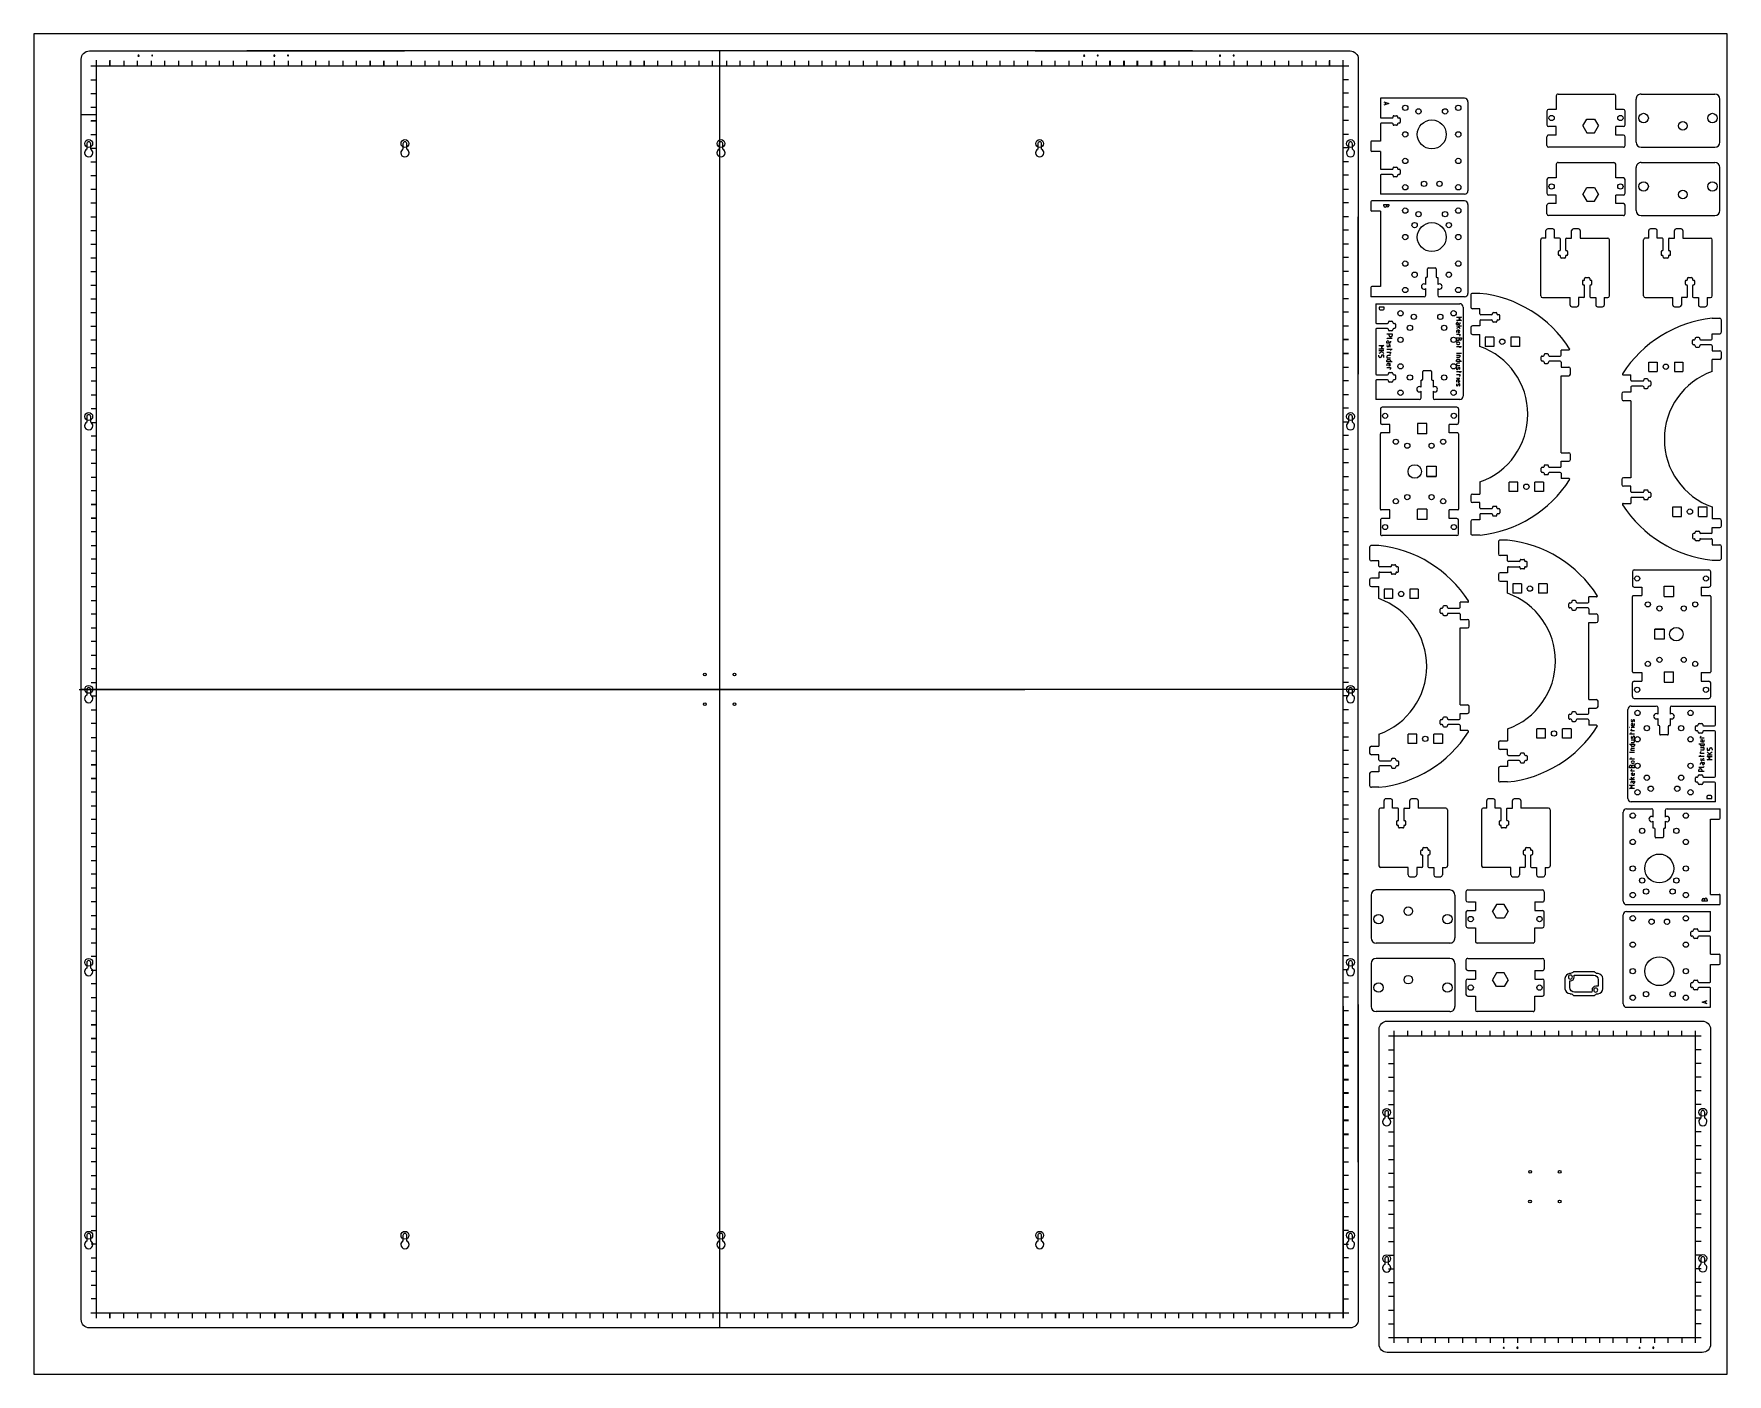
# Model space of a CAD drawing. Header units: millimetres. Extents: x 0 to 989, y 0 to 783.
import ezdxf

# ---------------------------------------------------------------- set-up
doc = ezdxf.new("R2010")
doc.units = ezdxf.units.MM
doc.layers.get('0').update_dxf_attribs({"color": 3, "linetype": 'CONTINUOUS', "true_color": 0x00ff00})
for name, color, linetype, lineweight, true_color in [('1 Motor Plate', 1, 'CONTINUOUS', 0, 0xff0000), ('1 Motor Plate Text', 5, 'CONTINUOUS', 0, 0x0000ff), ('2 Spacer Plate', 1, 'CONTINUOUS', 0, 0xff0000), ('2 Spacer Plate Text', 5, 'CONTINUOUS', 0, 0x0000ff), ('4 Retainer Plate', 1, 'CONTINUOUS', 0, 0xff0000), ('4 Retainer Plate Text', 5, 'CONTINUOUS', 0, 0x0000ff), ('5 Interface Spacer Mount', 1, 'CONTINUOUS', 0, 0xff0000), ('6 Dino Brackets', 1, 'CONTINUOUS', 0, 0xff0000), ('Build platform acrylic', 1, 'CONTINUOUS', 0, 0xff0000), ('Build platform acrylic text', 5, 'CONTINUOUS', 0, 0x0000ff)]:
    doc.layers.add(name, color=color, linetype=linetype, lineweight=lineweight, true_color=true_color)
doc.layers.add('Layer_1', color=7, linetype='CONTINUOUS', true_color=0xffffff)

msp = doc.modelspace()

# ---------------------------------------------------------------- linework, layer by layer
for p, q in [((989.01, 782.97), (0, 782.97)), ((0, 782.97), (0, 0)), ((989.01, 0), (989.01, 782.97)), ((0, 0), (989.01, 0))]:
    msp.add_line(p, q)
at = {"layer": '1 Motor Plate'}
for p, q in [((835.64, 745.34), (786.49, 745.34)), ((786.49, 745.34), (786.49, 734.34)), ((837.64, 743.34), (837.64, 691.34)), ((786.99, 733.84), (793.39, 733.84)), ((793.89, 734.34), (793.89, 734.64)), ((794.39, 735.14), (795.99, 735.14)), ((796.49, 734.64), (796.49, 734.34)), ((796.99, 733.84), (797.59, 733.84)), ((798.09, 733.34), (798.09, 731.34)), ((786.49, 730.34), (786.49, 720.34)), ((793.39, 730.84), (786.99, 730.84)), ((793.89, 730.04), (793.89, 730.34)), ((795.99, 729.54), (794.39, 729.54)), ((796.49, 730.34), (796.49, 730.04)), ((797.59, 730.84), (796.99, 730.84)), ((780.99, 719.84), (780.99, 714.84)), ((786.49, 720.34), (781.49, 720.34)), ((786.49, 714.34), (781.49, 714.34)), ((786.49, 714.34), (786.49, 704.34)), ((786.99, 703.84), (793.39, 703.84)), ((793.89, 704.34), (793.89, 704.64)), ((794.39, 705.14), (795.99, 705.14)), ((796.49, 704.64), (796.49, 704.34)), ((796.99, 703.84), (797.59, 703.84)), ((798.09, 703.34), (798.09, 701.34)), ((786.49, 700.34), (786.49, 689.34)), ((793.39, 700.84), (786.99, 700.84)), ((793.89, 700.04), (793.89, 700.34)), ((795.99, 699.54), (794.39, 699.54)), ((796.49, 700.34), (796.49, 700.04)), ((797.59, 700.84), (796.99, 700.84)), ((835.64, 689.34), (786.49, 689.34)), ((928.24, 216.29), (928.24, 268.29)), ((930.24, 270.29), (979.39, 270.29)), ((979.39, 259.29), (979.39, 270.29)), ((967.79, 256.29), (967.79, 258.29)), ((968.29, 258.79), (968.89, 258.79)), ((969.39, 259.29), (969.39, 259.59)), ((969.89, 260.09), (971.49, 260.09)), ((971.99, 259.59), (971.99, 259.29)), ((972.49, 258.79), (978.89, 258.79)), ((968.89, 255.79), (968.29, 255.79)), ((969.39, 254.99), (969.39, 255.29)), ((971.49, 254.49), (969.89, 254.49)), ((971.99, 255.29), (971.99, 254.99)), ((978.89, 255.79), (972.49, 255.79)), ((979.39, 245.29), (979.39, 255.29)), ((979.39, 245.29), (984.39, 245.29)), ((979.39, 229.29), (979.39, 239.29)), ((979.39, 239.29), (984.39, 239.29)), ((984.89, 239.79), (984.89, 244.79)), ((967.79, 226.29), (967.79, 228.29)), ((968.29, 228.79), (968.89, 228.79)), ((969.39, 229.29), (969.39, 229.59)), ((969.89, 230.09), (971.49, 230.09)), ((971.99, 229.59), (971.99, 229.29)), ((972.49, 228.79), (978.89, 228.79)), ((968.89, 225.79), (968.29, 225.79)), ((969.39, 224.99), (969.39, 225.29)), ((971.49, 224.49), (969.89, 224.49)), ((971.99, 225.29), (971.99, 224.99)), ((978.89, 225.79), (972.49, 225.79)), ((979.39, 214.29), (979.39, 225.29)), ((930.24, 214.29), (979.39, 214.29))]:
    msp.add_line(p, q, dxfattribs=at)
for centre, radius in [((800.99, 739.74), 1.55), ((808.74, 737.66), 1.55), ((816.49, 724.24), 8.45), ((824.24, 737.66), 1.55), ((831.99, 739.74), 1.55), ((800.99, 724.24), 1.55), ((831.99, 724.24), 1.55), ((800.99, 708.74), 1.55), ((831.99, 708.74), 1.55), ((800.99, 693.34), 1.55), ((811.99, 695.34), 1.55), ((820.99, 695.34), 1.55), ((831.99, 693.34), 1.55), ((933.89, 266.29), 1.55), ((964.89, 266.29), 1.55), ((944.89, 264.29), 1.55), ((953.89, 264.29), 1.55), ((933.89, 250.89), 1.55), ((964.89, 250.89), 1.55), ((949.39, 235.39), 8.45), ((933.89, 235.39), 1.55), ((964.89, 235.39), 1.55), ((933.89, 219.89), 1.55), ((941.64, 221.97), 1.55), ((957.14, 221.97), 1.55), ((964.89, 219.89), 1.55)]:
    msp.add_circle(centre, radius, dxfattribs=at)
for centre, radius, start, end in [((835.64, 743.34), 2, 0.00012, 90.00012), ((786.99, 734.34), 0.5, 180, 270), ((793.39, 734.34), 0.5, 270, 360), ((794.39, 734.64), 0.5, 90, 180), ((795.99, 734.64), 0.5, 360, 90), ((796.99, 734.34), 0.5, 180, 270), ((797.59, 733.34), 0.5, 360, 90), ((786.99, 730.34), 0.5, 90, 180), ((793.39, 730.34), 0.5, 360, 90), ((794.39, 730.04), 0.5, 180, 270), ((795.99, 730.04), 0.5, 270, 360), ((796.99, 730.34), 0.5, 90, 180), ((797.59, 731.34), 0.5, 270, 360), ((781.49, 719.84), 0.5, 90, 180), ((781.49, 714.84), 0.5, 180, 270), ((786.99, 704.34), 0.5, 180, 270), ((793.39, 704.34), 0.5, 270, 360), ((794.39, 704.64), 0.5, 90, 180), ((795.99, 704.64), 0.5, 360, 90), ((796.99, 704.34), 0.5, 180, 270), ((797.59, 703.34), 0.5, 360, 90), ((786.99, 700.34), 0.5, 90, 180), ((793.39, 700.34), 0.5, 360, 90), ((794.39, 700.04), 0.5, 180, 270), ((795.99, 700.04), 0.5, 270, 360), ((796.99, 700.34), 0.5, 90, 180), ((797.59, 701.34), 0.5, 270, 360), ((835.64, 691.34), 2, 270, 0), ((930.24, 268.29), 2, 90, 180), ((968.29, 258.29), 0.5, 90, 180), ((968.89, 259.29), 0.5, 270, 360), ((969.89, 259.59), 0.5, 90, 180), ((971.49, 259.59), 0.5, 360, 90), ((972.49, 259.29), 0.5, 180, 270), ((978.89, 259.29), 0.5, 270, 360), ((968.29, 256.29), 0.5, 180, 270), ((968.89, 255.29), 0.5, 360, 90), ((969.89, 254.99), 0.5, 180, 270), ((971.49, 254.99), 0.5, 270, 360), ((972.49, 255.29), 0.5, 90, 180), ((978.89, 255.29), 0.5, 360, 90), ((984.39, 244.79), 0.5, 360, 90), ((984.39, 239.79), 0.5, 270, 360), ((968.29, 228.29), 0.5, 90, 180), ((968.89, 229.29), 0.5, 270, 360), ((969.89, 229.59), 0.5, 90, 180), ((971.49, 229.59), 0.5, 360, 90), ((972.49, 229.29), 0.5, 180, 270), ((978.89, 229.29), 0.5, 270, 360), ((968.29, 226.29), 0.5, 180, 270), ((968.89, 225.29), 0.5, 360, 90), ((969.89, 224.99), 0.5, 180, 270), ((971.49, 224.99), 0.5, 270, 360), ((972.49, 225.29), 0.5, 90, 180), ((978.89, 225.29), 0.5, 360, 90), ((930.24, 216.29), 2, 180.00012, 270.00012)]:
    msp.add_arc(centre, radius, start, end, dxfattribs=at)
at = {"layer": '1 Motor Plate Text'}
for p, q in [((788.49, 743.34), (791.49, 742.34)), ((791.49, 742.34), (788.49, 741.34)), ((789.32, 743.06), (789.32, 741.61)), ((974.39, 217.29), (977.39, 218.29)), ((976.56, 216.57), (976.56, 218.01)), ((977.39, 216.29), (974.39, 217.29))]:
    msp.add_line(p, q, dxfattribs=at)
at = {"layer": '2 Spacer Plate'}
for p, q in [((780.99, 684.84), (780.99, 679.84)), ((835.64, 685.34), (781.49, 685.34)), ((837.64, 683.34), (837.64, 631.34)), ((786.49, 679.34), (781.49, 679.34)), ((786.49, 679.34), (786.49, 635.34)), ((813.99, 641.19), (813.99, 645.74)), ((814.49, 646.24), (818.49, 646.24)), ((818.99, 645.74), (818.99, 641.19)), ((780.99, 634.84), (780.99, 629.34)), ((786.49, 635.34), (781.49, 635.34)), ((813.49, 640.69), (812.99, 640.69)), ((812.99, 636.52), (812.99, 640.69)), ((812.99, 630.34), (812.99, 634.15)), ((819.49, 640.69), (819.99, 640.69)), ((819.99, 640.69), (819.99, 636.52)), ((819.99, 634.15), (819.99, 630.34)), ((811.99, 629.34), (780.99, 629.34)), ((835.64, 629.34), (820.99, 629.34)), ((928.24, 276.29), (928.24, 328.29)), ((930.24, 330.29), (944.89, 330.29)), ((945.89, 325.47), (945.89, 329.29)), ((952.89, 329.29), (952.89, 325.47)), ((953.89, 330.29), (984.89, 330.29)), ((984.89, 324.79), (984.89, 330.29)), ((945.89, 318.93), (945.89, 323.1)), ((946.39, 318.93), (945.89, 318.93)), ((946.89, 313.89), (946.89, 318.43)), ((951.89, 318.43), (951.89, 313.89)), ((952.39, 318.93), (952.89, 318.93)), ((952.89, 323.1), (952.89, 318.93)), ((979.39, 280.29), (979.39, 324.29)), ((979.39, 324.29), (984.39, 324.29)), ((951.39, 313.39), (947.39, 313.39)), ((979.39, 280.29), (984.39, 280.29)), ((984.89, 274.79), (984.89, 279.79)), ((930.24, 274.29), (984.39, 274.29))]:
    msp.add_line(p, q, dxfattribs=at)
for centre, radius in [((800.99, 679.74), 1.55), ((806.49, 671.24), 1.55), ((808.74, 677.66), 1.55), ((816.49, 664.24), 8.45), ((824.24, 677.66), 1.55), ((826.49, 671.24), 1.55), ((831.99, 679.74), 1.55), ((800.99, 664.24), 1.55), ((831.99, 664.24), 1.55), ((800.99, 648.74), 1.55), ((806.49, 642.24), 1.55), ((826.49, 642.24), 1.55), ((831.99, 648.74), 1.55), ((800.99, 633.34), 1.55), ((831.99, 633.34), 1.55), ((933.89, 326.29), 1.55), ((964.89, 326.29), 1.55), ((939.39, 317.39), 1.55), ((959.39, 317.39), 1.55), ((933.89, 310.89), 1.55), ((964.89, 310.89), 1.55), ((933.89, 295.39), 1.55), ((949.39, 295.39), 8.45), ((964.89, 295.39), 1.55), ((939.39, 288.39), 1.55), ((959.39, 288.39), 1.55), ((933.89, 279.89), 1.55), ((941.64, 281.97), 1.55), ((957.14, 281.97), 1.55), ((964.89, 279.89), 1.55)]:
    msp.add_circle(centre, radius, dxfattribs=at)
for centre, radius, start, end in [((781.49, 684.84), 0.5, 90, 180), ((835.64, 683.34), 2, 0.00012, 90.00012), ((781.49, 679.84), 0.5, 180, 270), ((814.49, 645.74), 0.5, 90, 180), ((818.49, 645.74), 0.5, 360, 90), ((781.49, 634.84), 0.5, 90, 180), ((811.99, 635.34), 1.55, 49.82223, 310.17777), ((813.49, 641.19), 0.5, 270, 360), ((819.49, 641.19), 0.5, 180, 270), ((820.99, 635.34), 1.55, 229.82223, 130.17777), ((811.99, 630.34), 1, 270, 360), ((820.99, 630.34), 1, 180, 270), ((835.64, 631.34), 2, 270, 360), ((930.24, 328.29), 2, 90, 180), ((944.89, 329.29), 1, 360, 90), ((953.89, 329.29), 1, 90, 180), ((944.89, 324.29), 1.55, 49.82223, 310.17777), ((946.39, 318.43), 0.5, 360, 90), ((952.39, 318.43), 0.5, 90, 180), ((953.89, 324.29), 1.55, 229.82223, 130.17777), ((984.39, 324.79), 0.5, 270, 360), ((947.39, 313.89), 0.5, 180, 270), ((951.39, 313.89), 0.5, 270, 360), ((984.39, 279.79), 0.5, 360, 90), ((930.24, 276.29), 2, 180.00012, 270.00012), ((984.39, 274.79), 0.5, 270, 360)]:
    msp.add_arc(centre, radius, start, end, dxfattribs=at)
at = {"layer": '2 Spacer Plate Text'}
for p, q in [((788.49, 683.34), (791.49, 683.34)), ((788.49, 682.47), (788.49, 683.34)), ((790.15, 683.34), (790.15, 682.47)), ((791.49, 683.34), (791.49, 682.5)), ((789.35, 681.67), (789.29, 681.67)), ((974.39, 276.29), (974.39, 277.12)), ((975.72, 276.29), (975.72, 277.16)), ((976.52, 277.96), (976.59, 277.96)), ((977.39, 277.16), (977.39, 276.29)), ((977.39, 276.29), (974.39, 276.29))]:
    msp.add_line(p, q, dxfattribs=at)
for centre, radius, start, end in [((789.29, 682.47), 0.8, 180, 270), ((789.35, 682.47), 0.8, 270, 360), ((790.82, 682.5), 0.667, 180, 360), ((975.06, 277.12), 0.667, 360, 180), ((976.52, 277.16), 0.8, 90, 180), ((976.59, 277.16), 0.8, 360, 90)]:
    msp.add_arc(centre, radius, start, end, dxfattribs=at)
at = {"layer": '4 Retainer Plate'}
for p, q in [((783.74, 625.34), (832.89, 625.34)), ((783.74, 625.34), (783.74, 614.24)), ((834.89, 623.34), (834.89, 571.34)), ((784.24, 613.84), (790.64, 613.84)), ((791.14, 614.34), (791.14, 614.64)), ((791.64, 615.14), (793.24, 615.14)), ((793.74, 614.64), (793.74, 614.34)), ((794.24, 613.84), (794.84, 613.84)), ((795.34, 613.34), (795.34, 611.34)), ((783.74, 610.24), (783.74, 584.34)), ((790.64, 610.84), (784.24, 610.84)), ((791.14, 610.04), (791.14, 610.34)), ((793.24, 609.54), (791.64, 609.54)), ((793.74, 610.34), (793.74, 610.04)), ((794.84, 610.84), (794.24, 610.84)), ((784.24, 583.84), (790.64, 583.84)), ((791.14, 584.34), (791.14, 584.64)), ((791.64, 585.14), (793.24, 585.14)), ((793.74, 584.64), (793.74, 584.34)), ((794.24, 583.84), (794.84, 583.84)), ((811.24, 581.19), (811.24, 585.74)), ((811.74, 586.24), (815.74, 586.24)), ((816.24, 585.74), (816.24, 581.19)), ((783.74, 580.34), (783.74, 569.34)), ((790.64, 580.84), (784.24, 580.84)), ((791.14, 580.04), (791.14, 580.34)), ((793.24, 579.54), (791.64, 579.54)), ((793.74, 580.34), (793.74, 580.04)), ((794.84, 580.84), (794.24, 580.84)), ((795.34, 583.34), (795.34, 581.34)), ((810.74, 580.69), (810.24, 580.69)), ((810.24, 576.52), (810.24, 580.69)), ((810.24, 570.34), (810.24, 574.15)), ((816.74, 580.69), (817.24, 580.69)), ((817.24, 580.69), (817.24, 576.52)), ((817.24, 574.15), (817.24, 570.34)), ((809.24, 569.34), (783.74, 569.34)), ((832.89, 569.34), (818.24, 569.34)), ((930.99, 336.29), (930.99, 388.29)), ((932.99, 390.29), (947.64, 390.29)), ((948.64, 385.47), (948.64, 389.29)), ((955.64, 389.29), (955.64, 385.47)), ((956.64, 390.29), (982.14, 390.29)), ((982.14, 379.29), (982.14, 390.29)), ((948.64, 378.93), (948.64, 383.1)), ((949.14, 378.93), (948.64, 378.93)), ((949.64, 373.89), (949.64, 378.43)), ((954.64, 378.43), (954.64, 373.89)), ((955.14, 378.93), (955.64, 378.93)), ((955.64, 383.1), (955.64, 378.93)), ((970.54, 376.29), (970.54, 378.29)), ((971.04, 378.79), (971.64, 378.79)), ((972.14, 379.29), (972.14, 379.59)), ((972.64, 380.09), (974.24, 380.09)), ((974.74, 379.59), (974.74, 379.29)), ((975.24, 378.79), (981.64, 378.79)), ((954.14, 373.39), (950.14, 373.39)), ((971.64, 375.79), (971.04, 375.79)), ((972.14, 374.99), (972.14, 375.29)), ((974.24, 374.49), (972.64, 374.49)), ((974.74, 375.29), (974.74, 374.99)), ((981.64, 375.79), (975.24, 375.79)), ((982.14, 349.39), (982.14, 375.29)), ((970.54, 346.29), (970.54, 348.29)), ((971.04, 348.79), (971.64, 348.79)), ((972.14, 349.29), (972.14, 349.59)), ((972.64, 350.09), (974.24, 350.09)), ((974.74, 349.59), (974.74, 349.29)), ((975.24, 348.79), (981.64, 348.79)), ((971.64, 345.79), (971.04, 345.79)), ((972.14, 344.99), (972.14, 345.29)), ((974.24, 344.49), (972.64, 344.49)), ((974.74, 345.29), (974.74, 344.99)), ((981.64, 345.79), (975.24, 345.79)), ((982.14, 334.29), (982.14, 345.39)), ((982.14, 334.29), (932.99, 334.29))]:
    msp.add_line(p, q, dxfattribs=at)
for centre in [(798.24, 619.74), (805.99, 617.66), (821.49, 617.66), (829.24, 619.74), (798.24, 604.24), (803.74, 611.24), (823.74, 611.24), (829.24, 604.24), (798.24, 588.74), (803.74, 582.24), (823.74, 582.24), (829.24, 588.74), (798.24, 573.34), (829.24, 573.34), (936.64, 386.29), (967.64, 386.29), (942.14, 377.39), (962.14, 377.39), (936.64, 370.89), (967.64, 370.89), (936.64, 355.39), (967.64, 355.39), (942.14, 348.39), (962.14, 348.39), (936.64, 339.89), (944.39, 341.97), (959.89, 341.97), (967.64, 339.89)]:
    msp.add_circle(centre, 1.55, dxfattribs=at)
for centre, radius, start, end in [((832.89, 623.34), 2, 360, 90), ((784.24, 614.34), 0.5, 180, 270), ((790.64, 614.34), 0.5, 270, 360), ((791.64, 614.64), 0.5, 90, 180), ((793.24, 614.64), 0.5, 360, 90), ((794.24, 614.34), 0.5, 180, 270), ((794.84, 613.34), 0.5, 360, 90), ((784.24, 610.34), 0.5, 90, 180), ((790.64, 610.34), 0.5, 360, 90), ((791.64, 610.04), 0.5, 180, 270), ((793.24, 610.04), 0.5, 270, 360), ((794.24, 610.34), 0.5, 90, 180), ((794.84, 611.34), 0.5, 270, 360), ((813.74, 604.24), 8.45, 270, 270), ((784.24, 584.34), 0.5, 180, 270), ((790.64, 584.34), 0.5, 270, 360), ((791.64, 584.64), 0.5, 90, 180), ((793.24, 584.64), 0.5, 360, 90), ((794.24, 584.34), 0.5, 180, 270), ((794.84, 583.34), 0.5, 360, 90), ((811.74, 585.74), 0.5, 90, 180), ((815.74, 585.74), 0.5, 360, 90), ((784.24, 580.34), 0.5, 90, 180), ((790.64, 580.34), 0.5, 360, 90), ((791.64, 580.04), 0.5, 180, 270), ((793.24, 580.04), 0.5, 270, 360), ((794.24, 580.34), 0.5, 90, 180), ((794.84, 581.34), 0.5, 270, 360), ((809.24, 575.34), 1.55, 49.82223, 310.17777), ((810.74, 581.19), 0.5, 270, 360), ((816.74, 581.19), 0.5, 180, 270), ((818.24, 575.34), 1.55, 229.82223, 130.17777), ((809.24, 570.34), 1, 270, 360), ((818.24, 570.34), 1, 180, 270), ((832.89, 571.34), 2, 270, 0), ((932.99, 388.29), 2, 90, 180), ((947.64, 384.29), 1.55, 49.82223, 310.17777), ((947.64, 389.29), 1, 360, 90), ((956.64, 389.29), 1, 90, 180), ((956.64, 384.29), 1.55, 229.82223, 130.17777), ((949.14, 378.43), 0.5, 360, 90), ((955.14, 378.43), 0.5, 90, 180), ((971.04, 378.29), 0.5, 90, 180), ((971.04, 376.29), 0.5, 180, 270), ((971.64, 379.29), 0.5, 270, 360), ((972.64, 379.59), 0.5, 90, 180), ((974.24, 379.59), 0.5, 360, 90), ((975.24, 379.29), 0.5, 180, 270), ((981.64, 379.29), 0.5, 270, 360), ((950.14, 373.89), 0.5, 180, 270), ((954.14, 373.89), 0.5, 270, 360), ((971.64, 375.29), 0.5, 360, 90), ((972.64, 374.99), 0.5, 180, 270), ((974.24, 374.99), 0.5, 270, 360), ((975.24, 375.29), 0.5, 90, 180), ((981.64, 375.29), 0.5, 360, 90), ((952.14, 355.39), 8.45, 90, 90), ((971.04, 348.29), 0.5, 90, 180), ((971.04, 346.29), 0.5, 180, 270), ((971.64, 349.29), 0.5, 270, 360), ((972.64, 349.59), 0.5, 90, 180), ((974.24, 349.59), 0.5, 360, 90), ((975.24, 349.29), 0.5, 180, 270), ((981.64, 349.29), 0.5, 270, 360), ((932.99, 336.29), 2, 180, 270), ((971.64, 345.29), 0.5, 360, 90), ((972.64, 344.99), 0.5, 180, 270), ((974.24, 344.99), 0.5, 270, 360), ((975.24, 345.29), 0.5, 90, 180), ((981.64, 345.29), 0.5, 360, 90)]:
    msp.add_arc(centre, radius, start, end, dxfattribs=at)
at = {"layer": '4 Retainer Plate Text'}
for p, q in [((785.74, 623.34), (785.74, 622.34)), ((788.74, 623.34), (785.74, 623.34)), ((788.74, 622.34), (788.74, 623.34)), ((786.4, 621.67), (788.07, 621.67)), ((830.93, 617.46), (833.93, 617.46)), ((833.93, 615.46), (830.93, 615.46)), ((830.93, 613.13), (830.93, 613.96)), ((831.93, 613.96), (831.93, 613.13)), ((833.93, 617.46), (832.27, 616.46)), ((832.27, 616.46), (833.93, 615.46)), ((832.93, 614.29), (832.93, 613.63)), ((790.33, 607.67), (793.33, 607.67)), ((793.33, 605), (790.67, 605)), ((791.67, 606.67), (791.67, 607.67)), ((792.67, 606), (792.33, 606)), ((792.33, 603.5), (792.33, 602.84)), ((793.33, 607.67), (793.33, 606.67)), ((832.43, 613.13), (830.93, 613.13)), ((833.93, 612.13), (830.93, 612.13)), ((832.38, 611.69), (830.93, 610.79)), ((830.93, 609.29), (830.93, 608.46)), ((830.93, 607.46), (832.93, 607.46)), ((830.93, 605.46), (833.93, 605.46)), ((830.93, 604.59), (830.93, 605.46)), ((832.27, 609.79), (831.43, 609.79)), ((831.8, 603.79), (831.73, 603.79)), ((831.93, 609.79), (831.93, 608.46)), ((831.93, 608.46), (832.27, 608.46)), ((832.1, 612.13), (832.93, 610.79)), ((832.6, 605.46), (832.6, 604.59)), ((832.93, 607.46), (832.93, 606.79)), ((833.93, 605.46), (833.93, 604.63)), ((785.53, 600.84), (788.53, 600.84)), ((788.53, 598.84), (785.53, 598.84)), ((788.53, 597.84), (785.53, 597.84)), ((787.31, 597.28), (785.53, 596.17)), ((785.53, 594.5), (785.53, 595.17)), ((786.53, 593.84), (786.2, 593.84)), ((786.7, 597.84), (788.53, 596.17)), ((788.53, 600.84), (786.87, 599.84)), ((786.87, 599.84), (788.53, 598.84)), ((788.53, 595.17), (787.2, 595.17)), ((787.2, 595.17), (787.2, 594.5)), ((788.53, 593.84), (788.53, 595.17)), ((790.33, 602.34), (790.33, 603.17)), ((791.83, 602.34), (790.33, 602.34)), ((793.33, 598.67), (790.33, 598.67)), ((790.33, 597), (792.33, 597)), ((790.33, 594.5), (790.33, 593.67)), ((790.33, 593.67), (792.33, 593.67)), ((792.33, 595), (790.83, 595)), ((791.47, 601.06), (791.15, 600.27)), ((791.33, 603.17), (791.33, 602.34)), ((792.33, 599), (792.33, 598)), ((792.33, 597), (792.33, 596.34)), ((833.93, 600.13), (830.93, 600.13)), ((833.93, 596.21), (830.93, 596.21)), ((830.93, 595.21), (832.93, 595.21)), ((832.43, 593.88), (830.93, 593.88)), ((832.27, 602.79), (831.6, 602.79)), ((831.6, 601.46), (832.27, 601.46)), ((832.93, 600.46), (832.93, 599.46)), ((832.93, 595.21), (832.93, 594.38)), ((790.33, 591.34), (790.33, 592.17)), ((793.33, 591.34), (790.33, 591.34)), ((790.33, 589.84), (790.33, 589)), ((790.33, 588), (792.33, 588)), ((790.83, 592.67), (791.83, 592.67)), ((791.67, 590.34), (790.83, 590.34)), ((791.33, 590.34), (791.33, 589)), ((791.33, 589), (791.67, 589)), ((792.33, 592.17), (792.33, 591.34)), ((792.33, 588), (792.33, 587.34)), ((830.93, 591.54), (830.93, 592.38)), ((833.93, 591.54), (830.93, 591.54)), ((830.93, 590.04), (830.93, 589.21)), ((830.93, 589.21), (832.93, 589.21)), ((833.93, 585.54), (830.93, 585.54)), ((830.93, 583.88), (832.93, 583.88)), ((831.43, 592.88), (832.43, 592.88)), ((832.93, 590.54), (831.43, 590.54)), ((832.07, 587.94), (831.75, 587.15)), ((832.93, 592.38), (832.93, 591.54)), ((832.93, 585.88), (832.93, 584.88)), ((832.93, 583.88), (832.93, 583.21)), ((830.93, 581.88), (832.93, 581.88)), ((830.93, 580.38), (830.93, 579.54)), ((832.27, 580.88), (831.43, 580.88)), ((832.07, 578.27), (831.75, 577.48)), ((831.93, 580.88), (831.93, 579.54)), ((831.93, 579.54), (832.27, 579.54)), ((833.77, 581.88), (833.93, 581.88)), ((932.11, 377.75), (931.94, 377.75)), ((934.94, 377.75), (932.94, 377.75)), ((932.94, 375.75), (932.94, 376.41)), ((933.94, 380.08), (933.61, 380.08)), ((933.61, 378.75), (934.44, 378.75)), ((933.8, 381.35), (934.13, 382.14)), ((933.94, 378.75), (933.94, 380.08)), ((934.94, 379.25), (934.94, 380.08)), ((931.94, 374.08), (934.94, 374.08)), ((931.94, 368.08), (934.94, 368.08)), ((934.94, 375.75), (932.94, 375.75)), ((932.94, 373.75), (932.94, 374.75)), ((934.94, 370.41), (932.94, 370.41)), ((932.94, 369.08), (934.44, 369.08)), ((932.94, 367.25), (932.94, 368.08)), ((934.44, 366.75), (933.44, 366.75)), ((933.8, 371.69), (934.13, 372.48)), ((934.94, 369.58), (934.94, 370.41)), ((934.94, 368.08), (934.94, 367.25)), ((972.54, 368.29), (975.54, 368.29)), ((973.54, 371.62), (973.54, 372.29)), ((975.54, 371.62), (973.54, 371.62)), ((973.54, 367.46), (973.54, 368.29)), ((975.54, 365.96), (973.54, 365.96)), ((975.04, 366.96), (974.04, 366.96)), ((974.54, 370.62), (974.21, 370.62)), ((974.21, 369.29), (975.04, 369.29)), ((974.54, 369.29), (974.54, 370.62)), ((975.54, 369.79), (975.54, 370.62)), ((975.54, 368.29), (975.54, 367.46)), ((975.54, 365.12), (975.54, 365.96)), ((931.94, 363.41), (934.94, 363.41)), ((931.94, 359.5), (934.94, 359.5)), ((932.94, 364.41), (932.94, 365.25)), ((934.94, 364.41), (932.94, 364.41)), ((932.94, 359.16), (932.94, 360.16)), ((933.44, 365.75), (934.94, 365.75)), ((934.28, 358.16), (933.61, 358.16)), ((933.61, 356.83), (934.28, 356.83)), ((972.54, 360.96), (975.54, 360.96)), ((973.54, 364.62), (975.04, 364.62)), ((973.54, 362.62), (973.54, 363.29)), ((975.54, 362.62), (973.54, 362.62)), ((973.54, 360.62), (973.54, 361.62)), ((973.54, 356.12), (973.54, 356.79)), ((974.04, 357.29), (975.54, 357.29)), ((974.4, 358.56), (974.73, 359.35)), ((974.54, 356.46), (974.54, 357.29)), ((975.54, 357.29), (975.54, 356.46)), ((977.34, 365.79), (977.34, 364.46)), ((977.34, 364.46), (978.68, 364.46)), ((979.18, 361.79), (977.34, 363.46)), ((977.34, 361.79), (980.34, 361.79)), ((979.01, 359.79), (977.34, 360.79)), ((977.34, 360.79), (980.34, 360.79)), ((977.34, 358.79), (979.01, 359.79)), ((980.34, 358.79), (977.34, 358.79)), ((978.56, 362.35), (980.34, 363.46)), ((978.68, 364.46), (978.68, 365.12)), ((979.34, 365.79), (979.68, 365.79)), ((980.34, 365.12), (980.34, 364.46)), ((931.94, 354.16), (931.94, 355)), ((934.94, 354.16), (931.94, 354.16)), ((931.94, 347.5), (934.94, 347.5)), ((932.94, 352.16), (932.94, 352.83)), ((934.94, 352.16), (932.94, 352.16)), ((933.78, 347.5), (932.94, 348.83)), ((933.28, 354.16), (933.28, 355.03)), ((933.44, 346.5), (934.94, 346.5)), ((933.5, 347.94), (934.94, 348.83)), ((933.94, 351.16), (933.61, 351.16)), ((933.61, 349.83), (934.44, 349.83)), ((933.94, 349.83), (933.94, 351.16)), ((933.94, 345.66), (933.94, 346.5)), ((934.08, 355.83), (934.14, 355.83)), ((934.94, 355.03), (934.94, 354.16)), ((934.94, 350.33), (934.94, 351.16)), ((934.94, 346.5), (934.94, 345.66)), ((972.54, 354.62), (975.21, 354.62)), ((972.54, 351.96), (972.54, 352.96)), ((975.54, 351.96), (972.54, 351.96)), ((973.21, 353.62), (973.54, 353.62)), ((974.21, 352.96), (974.21, 351.96)), ((933.61, 343.16), (931.94, 344.16)), ((931.94, 344.16), (934.94, 344.16)), ((931.94, 342.16), (933.61, 343.16)), ((934.94, 342.16), (931.94, 342.16)), ((932.94, 345.33), (932.94, 346)), ((977.14, 337.29), (977.14, 336.29)), ((977.14, 336.29), (980.14, 336.29)), ((979.47, 337.96), (977.81, 337.96)), ((980.14, 336.29), (980.14, 337.29))]:
    msp.add_line(p, q, dxfattribs=at)
for centre, radius, start, end in [((786.4, 622.34), 0.667, 180, 270), ((788.07, 622.34), 0.667, 270, 360), ((831.43, 613.96), 0.5, 360, 180), ((832.43, 613.63), 0.5, 270, 360), ((790.67, 604.67), 0.333, 90, 180), ((790.83, 603.17), 0.5, 360, 180), ((792.33, 606.67), 0.667, 180, 270), ((792.67, 606.67), 0.667, 270, 360), ((831.43, 609.29), 0.5, 90, 180), ((831.73, 604.59), 0.8, 180, 270), ((831.8, 604.59), 0.8, 270, 360), ((832.27, 609.13), 0.667, 270, 90), ((832.6, 606.79), 0.333, 270, 360), ((833.27, 604.63), 0.667, 180, 360), ((786.2, 594.5), 0.667, 180, 270), ((786.53, 594.5), 0.667, 270, 360), ((791.69, 600.72), 1.35, 153.1, 198.3), ((790.83, 594.5), 0.5, 90, 180), ((790.78, 600.43), 0.4, 198.3, 337.79), ((791.84, 600.91), 0.4, 18.3, 157.8), ((791.83, 602.84), 0.5, 270, 360), ((792, 596.34), 0.333, 270, 360), ((790.94, 600.61), 1.35, 333.1, 18.3), ((831.6, 602.13), 0.667, 90, 270), ((832.27, 602.13), 0.667, 270, 90), ((832.43, 594.38), 0.5, 270, 360), ((790.83, 592.17), 0.5, 90, 180), ((790.83, 589.84), 0.5, 90, 180), ((791.67, 589.67), 0.667, 270, 90), ((791.83, 592.17), 0.5, 360, 90), ((792, 587.34), 0.333, 270, 360), ((831.43, 592.38), 0.5, 90, 180), ((831.43, 590.04), 0.5, 90, 180), ((832.29, 587.6), 1.35, 153.1, 198.3), ((831.38, 587.3), 0.4, 198.3, 337.79), ((832.44, 587.79), 0.4, 18.3, 157.8), ((832.43, 592.38), 0.5, 360, 90), ((831.54, 587.49), 1.35, 333.1, 18.3), ((831.43, 580.38), 0.5, 90, 180), ((832.29, 577.93), 1.35, 153.1, 198.3), ((831.38, 577.63), 0.4, 198.3, 337.79), ((832.44, 578.12), 0.4, 18.3, 157.8), ((832.27, 580.21), 0.667, 270, 90), ((832.6, 583.21), 0.333, 270, 360), ((831.54, 577.82), 1.35, 333.1, 18.3), ((933.61, 379.41), 0.667, 90, 270), ((933.28, 376.41), 0.333, 90, 180), ((934.34, 381.8), 1.35, 153.1, 198.3), ((933.43, 381.5), 0.4, 198.3, 337.8), ((934.5, 381.99), 0.4, 18.3, 157.79), ((934.44, 379.25), 0.5, 270, 360), ((933.59, 381.69), 1.35, 333.1, 18.3), ((933.44, 367.25), 0.5, 180, 270), ((934.34, 372.14), 1.35, 153.1, 198.3), ((933.43, 371.84), 0.4, 198.3, 337.8), ((934.5, 372.32), 0.4, 18.3, 157.79), ((934.44, 369.58), 0.5, 270, 360), ((934.44, 367.25), 0.5, 270, 360), ((933.59, 372.03), 1.35, 333.1, 18.3), ((973.88, 372.29), 0.333, 90, 180), ((974.21, 369.96), 0.667, 90, 270), ((974.04, 367.46), 0.5, 180, 270), ((975.04, 369.79), 0.5, 270, 360), ((975.04, 367.46), 0.5, 270, 360), ((933.44, 365.25), 0.5, 90, 180), ((933.61, 357.5), 0.667, 90, 270), ((934.28, 357.5), 0.667, 270, 90), ((973.88, 363.29), 0.333, 90, 180), ((974.04, 356.79), 0.5, 90, 180), ((974.94, 359.01), 1.35, 153.1, 198.3), ((974.03, 358.71), 0.4, 198.3, 337.8), ((975.04, 356.46), 0.5, 180, 360), ((975.1, 359.2), 0.4, 18.3, 157.79), ((975.04, 365.12), 0.5, 270, 360), ((974.19, 358.9), 1.35, 333.1, 18.3), ((979.34, 365.12), 0.667, 90, 180), ((979.68, 365.12), 0.667, 360, 90), ((932.61, 355), 0.667, 360, 180), ((933.28, 352.83), 0.333, 90, 180), ((933.61, 350.5), 0.667, 90, 270), ((933.44, 346), 0.5, 90, 180), ((934.08, 355.03), 0.8, 90, 180), ((934.14, 355.03), 0.8, 360, 90), ((934.44, 350.33), 0.5, 270, 360), ((973.21, 352.96), 0.667, 90, 180), ((973.54, 352.96), 0.667, 360, 90), ((975.21, 354.96), 0.333, 270, 360), ((934.44, 345.66), 0.5, 180, 360), ((977.81, 337.29), 0.667, 90, 180), ((979.47, 337.29), 0.667, 360, 90)]:
    msp.add_arc(centre, radius, start, end, dxfattribs=at)
at = {"layer": '5 Interface Spacer Mount'}
for p, q in [((786.47, 563.83), (786.47, 555.83)), ((831.15, 564.84), (787.47, 564.83)), ((832.15, 563.84), (832.15, 555.84)), ((791.97, 554.83), (787.47, 554.83)), ((791.97, 549.83), (791.97, 554.83)), ((813.65, 555.34), (808.15, 555.34)), ((808.15, 555.34), (808.15, 549.34)), ((813.65, 549.34), (813.65, 555.34)), ((826.65, 549.84), (826.65, 554.84)), ((831.15, 554.84), (826.65, 554.84)), ((786.47, 505.34), (786.47, 549.34)), ((791.97, 549.83), (786.97, 549.84)), ((813.65, 549.34), (808.15, 549.34)), ((831.65, 549.84), (826.65, 549.84)), ((832.15, 549.34), (832.15, 505.34)), ((813.65, 530.34), (819.15, 530.34)), ((813.65, 524.34), (813.65, 530.34)), ((819.15, 524.34), (813.65, 524.34)), ((813.65, 524.34), (819.15, 524.34)), ((819.15, 530.34), (819.15, 524.34)), ((791.97, 504.84), (786.97, 504.84)), ((791.97, 499.84), (791.97, 504.84)), ((813.65, 505.34), (808.15, 505.34)), ((808.15, 499.34), (808.15, 505.34)), ((813.65, 505.34), (813.65, 499.34)), ((826.65, 499.84), (826.65, 504.84)), ((831.65, 504.84), (826.65, 504.84)), ((786.47, 498.84), (786.47, 490.84)), ((791.97, 499.84), (787.47, 499.84)), ((813.65, 499.34), (808.15, 499.34)), ((831.15, 499.84), (826.65, 499.84)), ((832.15, 490.84), (832.15, 498.84)), ((831.15, 489.84), (787.47, 489.84)), ((933.73, 468.79), (933.73, 460.79)), ((934.73, 469.79), (978.41, 469.79)), ((979.41, 460.79), (979.41, 468.79)), ((934.73, 459.79), (939.23, 459.79)), ((939.23, 459.79), (939.23, 454.79)), ((952.23, 454.29), (952.23, 460.29)), ((952.23, 460.29), (957.73, 460.29)), ((957.73, 460.29), (957.73, 454.29)), ((973.91, 459.79), (973.91, 454.79)), ((973.91, 459.79), (978.41, 459.79)), ((933.73, 410.29), (933.73, 454.29)), ((934.23, 454.79), (939.23, 454.79)), ((952.23, 454.29), (957.73, 454.29)), ((973.91, 454.79), (978.91, 454.79)), ((979.41, 454.29), (979.41, 410.29)), ((946.73, 435.29), (952.23, 435.29)), ((952.23, 435.29), (946.73, 435.29)), ((946.73, 429.29), (946.73, 435.29)), ((952.23, 435.29), (952.23, 429.29)), ((952.23, 429.29), (946.73, 429.29)), ((934.23, 409.79), (939.23, 409.79)), ((939.23, 409.79), (939.23, 404.79)), ((952.23, 410.29), (957.73, 410.29)), ((952.23, 410.29), (952.23, 404.29)), ((957.73, 404.29), (957.73, 410.29)), ((973.91, 409.79), (973.91, 404.79)), ((973.91, 409.79), (978.91, 409.79)), ((933.73, 395.79), (933.73, 403.79)), ((934.73, 404.79), (939.23, 404.79)), ((952.23, 404.29), (957.73, 404.29)), ((973.91, 404.79), (978.41, 404.79)), ((979.41, 395.79), (979.41, 403.79)), ((934.73, 394.79), (978.41, 394.79))]:
    msp.add_line(p, q, dxfattribs=at)
for centre, radius in [((789.22, 559.83), 1.5), ((829.4, 559.84), 1.5), ((795.47, 544.71), 1.5), ((823.15, 544.71), 1.5), ((802.22, 542.34), 1.5), ((816.4, 542.34), 1.5), ((806.56, 527.34), 3.95), ((795.47, 509.96), 1.5), ((802.22, 512.34), 1.5), ((816.4, 512.34), 1.5), ((823.15, 509.96), 1.5), ((789.22, 494.84), 1.5), ((829.4, 494.84), 1.5), ((936.48, 464.79), 1.5), ((976.66, 464.79), 1.5), ((942.73, 449.66), 1.5), ((949.48, 447.29), 1.5), ((963.66, 447.29), 1.5), ((970.41, 449.66), 1.5), ((959.32, 432.29), 3.95), ((942.73, 414.91), 1.5), ((949.48, 417.29), 1.5), ((963.66, 417.29), 1.5), ((970.41, 414.92), 1.5), ((936.48, 399.79), 1.5), ((976.66, 399.79), 1.5)]:
    msp.add_circle(centre, radius, dxfattribs=at)
for centre, radius, start, end in [((787.47, 563.83), 1, 90.01465, 180.01435), ((831.15, 563.84), 1, 0.01435, 90.01465), ((787.47, 555.83), 1, 180, 269.99969), ((831.15, 555.84), 1, 269.99969, 360), ((786.97, 549.34), 0.5, 89.9641, 180), ((831.65, 549.34), 0.5, 360, 89.9641), ((786.97, 505.34), 0.5, 180, 269.99969), ((831.65, 505.34), 0.5, 269.99969, 360), ((787.47, 498.84), 1, 89.99969, 180), ((831.15, 498.84), 1, 360, 89.99969), ((787.47, 490.84), 1, 179.99939, 269.99969), ((831.15, 490.84), 1, 269.99969, 359.99939), ((934.73, 468.79), 1, 89.99969, 179.99939), ((978.41, 468.79), 1, 359.99939, 89.99969), ((934.73, 460.79), 1, 180, 269.99969), ((978.41, 460.79), 1, 269.99969, 360), ((934.23, 454.29), 0.5, 89.99969, 180), ((978.91, 454.29), 0.5, 360, 89.99969), ((934.23, 410.29), 0.5, 180, 269.9641), ((978.91, 410.29), 0.5, 269.9641, 0), ((934.73, 403.79), 1, 89.99969, 180), ((934.73, 395.79), 1, 180.01435, 270.01465), ((978.41, 403.79), 1, 360, 89.99969), ((978.41, 395.79), 1, 270.01465, 0.01435)]:
    msp.add_arc(centre, radius, start, end, dxfattribs=at)
at = {"layer": '6 Dino Brackets'}
for p, q in [((889.23, 746.81), (889.23, 738.81)), ((890.23, 747.81), (922.91, 747.8)), ((923.91, 738.81), (923.91, 746.8)), ((935.84, 719.77), (935.84, 744.81)), ((938.84, 747.81), (981.84, 747.81)), ((984.84, 719.77), (984.84, 744.81)), ((883.73, 737.81), (883.73, 729.81)), ((889.23, 738.81), (884.73, 738.81)), ((904.7, 729.18), (907.01, 733.18)), ((907.01, 733.18), (911.63, 733.18)), ((911.63, 733.18), (913.93, 729.18)), ((928.41, 738.81), (923.91, 738.81)), ((929.41, 729.81), (929.41, 737.81)), ((883.73, 717.77), (883.73, 722.81)), ((889.23, 728.81), (884.73, 728.81)), ((889.23, 723.81), (884.73, 723.81)), ((889.23, 723.81), (889.23, 728.81)), ((904.7, 729.18), (907.01, 725.18)), ((907.01, 725.18), (911.63, 725.18)), ((911.63, 725.18), (913.93, 729.18)), ((923.91, 723.81), (923.91, 728.81)), ((928.41, 728.81), (923.91, 728.81)), ((928.41, 723.81), (923.91, 723.81)), ((929.41, 717.77), (929.41, 722.81)), ((928.41, 716.77), (884.73, 716.77)), ((938.84, 716.77), (981.84, 716.77)), ((889.23, 706.81), (889.23, 698.81)), ((890.23, 707.81), (922.91, 707.8)), ((923.91, 698.81), (923.91, 706.8)), ((935.84, 679.77), (935.84, 704.81)), ((938.84, 707.81), (981.84, 707.81)), ((984.84, 679.77), (984.84, 704.81)), ((883.73, 697.81), (883.73, 689.81)), ((889.23, 698.81), (884.73, 698.81)), ((904.7, 689.18), (907.01, 693.18)), ((907.01, 693.18), (911.63, 693.18)), ((911.63, 693.18), (913.93, 689.18)), ((928.41, 698.81), (923.91, 698.81)), ((929.41, 689.81), (929.41, 697.81)), ((883.73, 677.77), (883.73, 682.81)), ((889.23, 688.81), (884.73, 688.81)), ((889.23, 683.81), (884.73, 683.81)), ((889.23, 683.81), (889.23, 688.81)), ((904.7, 689.18), (907.01, 685.18)), ((907.01, 685.18), (911.63, 685.18)), ((911.63, 685.18), (913.93, 689.18)), ((923.91, 683.81), (923.91, 688.81)), ((928.41, 688.81), (923.91, 688.81)), ((928.41, 683.81), (923.91, 683.81)), ((929.41, 677.77), (929.41, 682.81)), ((928.41, 676.77), (884.73, 676.77)), ((938.84, 676.77), (981.84, 676.77)), ((883.19, 663.62), (881.19, 663.62)), ((883.19, 663.62), (883.19, 668.02)), ((887.19, 669.02), (884.19, 669.02)), ((888.19, 663.62), (888.19, 668.02)), ((891.19, 663.62), (888.19, 663.62)), ((891.69, 656.72), (891.69, 663.12)), ((894.69, 663.12), (894.69, 656.72)), ((895.19, 663.62), (898.19, 663.62)), ((898.19, 663.62), (898.19, 668.02)), ((902.19, 669.02), (899.19, 669.02)), ((903.19, 668.02), (903.19, 663.62)), ((903.19, 663.62), (919.27, 663.62)), ((943.19, 663.62), (941.19, 663.62)), ((943.19, 663.62), (943.19, 668.02)), ((947.19, 669.02), (944.19, 669.02)), ((948.19, 663.62), (948.19, 668.02)), ((951.19, 663.62), (948.19, 663.62)), ((951.69, 656.72), (951.69, 663.12)), ((954.69, 663.12), (954.69, 656.72)), ((955.19, 663.62), (958.19, 663.62)), ((958.19, 663.62), (958.19, 668.02)), ((962.19, 669.02), (959.19, 669.02)), ((963.19, 668.02), (963.19, 663.62)), ((963.19, 663.62), (979.27, 663.62)), ((880.19, 629.94), (880.19, 662.62)), ((890.39, 655.72), (890.39, 654.12)), ((891.19, 656.22), (890.89, 656.22)), ((890.89, 653.62), (891.19, 653.62)), ((891.69, 652.52), (891.69, 653.12)), ((894.69, 653.12), (894.69, 652.52)), ((895.49, 656.22), (895.19, 656.22)), ((895.19, 653.62), (895.49, 653.62)), ((895.99, 654.12), (895.99, 655.72)), ((920.27, 629.94), (920.27, 662.62)), ((940.19, 629.94), (940.19, 662.62)), ((950.39, 655.72), (950.39, 654.12)), ((951.19, 656.22), (950.89, 656.22)), ((950.89, 653.62), (951.19, 653.62)), ((951.69, 652.52), (951.69, 653.12)), ((954.69, 653.12), (954.69, 652.52)), ((955.49, 656.22), (955.19, 656.22)), ((955.19, 653.62), (955.49, 653.62)), ((955.99, 654.12), (955.99, 655.72)), ((980.27, 629.94), (980.27, 662.62)), ((894.19, 652.02), (892.19, 652.02)), ((954.19, 652.02), (952.19, 652.02)), ((904.47, 638.44), (904.47, 636.84)), ((905.27, 638.94), (904.97, 638.94)), ((904.97, 636.34), (905.27, 636.34)), ((905.77, 639.44), (905.77, 640.04)), ((905.77, 629.44), (905.77, 635.84)), ((906.27, 640.54), (908.27, 640.54)), ((908.77, 640.04), (908.77, 639.44)), ((908.77, 635.84), (908.77, 629.44)), ((909.57, 638.94), (909.27, 638.94)), ((909.27, 636.34), (909.57, 636.34)), ((910.07, 636.84), (910.07, 638.44)), ((964.47, 638.44), (964.47, 636.84)), ((965.27, 638.94), (964.97, 638.94)), ((964.97, 636.34), (965.27, 636.34)), ((965.77, 639.44), (965.77, 640.04)), ((965.77, 629.44), (965.77, 635.84)), ((966.27, 640.54), (968.27, 640.54)), ((968.77, 640.04), (968.77, 639.44)), ((968.77, 635.84), (968.77, 629.44)), ((969.57, 638.94), (969.27, 638.94)), ((969.27, 636.34), (969.57, 636.34)), ((970.07, 636.84), (970.07, 638.44)), ((839.26, 630.38), (839.26, 623.38)), ((844.66, 631.38), (840.26, 631.38)), ((881.19, 628.94), (897.27, 628.94)), ((897.27, 624.54), (897.27, 628.94)), ((898.27, 623.54), (901.27, 623.54)), ((902.27, 628.94), (902.27, 624.54)), ((905.27, 628.94), (902.27, 628.94)), ((909.27, 628.94), (912.27, 628.94)), ((912.27, 628.94), (912.27, 624.54)), ((913.27, 623.54), (916.27, 623.54)), ((917.27, 628.94), (917.27, 624.54)), ((917.27, 628.94), (919.27, 628.94)), ((941.19, 628.94), (957.27, 628.94)), ((957.27, 624.54), (957.27, 628.94)), ((958.27, 623.54), (961.27, 623.54)), ((962.27, 628.94), (962.27, 624.54)), ((965.27, 628.94), (962.27, 628.94)), ((969.27, 628.94), (972.27, 628.94)), ((972.27, 628.94), (972.27, 624.54)), ((973.27, 623.54), (976.27, 623.54)), ((977.27, 628.94), (977.27, 624.54)), ((977.27, 628.94), (979.27, 628.94)), ((844.66, 622.38), (840.26, 622.38)), ((844.66, 619.38), (844.66, 622.38)), ((844.66, 615.38), (844.66, 612.38)), ((851.46, 618.88), (845.16, 618.88)), ((845.16, 615.88), (851.46, 615.88)), ((851.96, 619.38), (851.96, 619.68)), ((851.96, 615.08), (851.96, 615.38)), ((852.46, 620.18), (854.06, 620.18)), ((854.06, 614.58), (852.46, 614.58)), ((854.56, 619.68), (854.56, 619.38)), ((854.56, 615.38), (854.56, 615.08)), ((855.66, 618.88), (855.06, 618.88)), ((855.06, 615.88), (855.66, 615.88)), ((856.16, 616.38), (856.16, 618.38)), ((980.26, 616.8), (984.67, 616.8)), ((985.67, 608.8), (985.67, 615.8)), ((839.26, 611.38), (839.26, 608.38)), ((844.66, 612.38), (840.26, 612.38)), ((840.26, 607.38), (844.66, 607.38)), ((844.66, 600.34), (844.66, 607.38)), ((847.66, 605.84), (847.66, 600.34)), ((852.66, 605.84), (847.66, 605.84)), ((852.66, 605.84), (852.66, 600.34)), ((862.66, 605.84), (862.66, 600.34)), ((867.66, 605.84), (862.66, 605.84)), ((867.66, 605.84), (867.66, 600.34)), ((968.77, 601.8), (968.77, 603.8)), ((969.27, 604.3), (969.87, 604.3)), ((970.37, 605.1), (970.37, 604.8)), ((972.47, 605.6), (970.87, 605.6)), ((972.97, 604.8), (972.97, 605.1)), ((973.47, 604.3), (979.77, 604.3)), ((980.27, 607.8), (984.67, 607.8)), ((980.27, 604.8), (980.27, 607.8)), ((852.66, 600.34), (847.66, 600.34)), ((867.66, 600.34), (862.66, 600.34)), ((880.46, 592.26), (880.46, 594.26)), ((880.96, 594.76), (881.56, 594.76)), ((882.06, 595.56), (882.06, 595.26)), ((884.16, 596.06), (882.56, 596.06)), ((884.66, 595.26), (884.66, 595.56)), ((885.16, 594.76), (891.56, 594.76)), ((892.06, 595.26), (892.06, 598.26)), ((896.56, 598.26), (892.06, 598.26)), ((969.87, 601.3), (969.27, 601.3)), ((970.37, 600.8), (970.37, 600.5)), ((970.87, 600), (972.47, 600)), ((972.97, 600.5), (972.97, 600.8)), ((979.77, 601.3), (973.47, 601.3)), ((980.27, 600.8), (980.27, 597.8)), ((980.27, 597.8), (984.67, 597.8)), ((985.67, 593.8), (985.67, 596.8)), ((881.56, 591.76), (880.96, 591.76)), ((882.06, 591.26), (882.06, 590.96)), ((882.56, 590.46), (884.16, 590.46)), ((884.66, 590.96), (884.66, 591.26)), ((891.56, 591.76), (885.16, 591.76)), ((892.06, 591.26), (892.06, 588.26)), ((892.06, 588.26), (896.46, 588.26)), ((897.46, 584.26), (897.46, 587.26)), ((928.37, 583.68), (932.86, 583.68)), ((932.86, 580.68), (932.86, 583.68)), ((943.19, 591.27), (948.19, 591.27)), ((943.19, 585.77), (943.19, 591.27)), ((943.19, 585.77), (948.19, 585.77)), ((948.19, 591.27), (948.19, 585.77)), ((958.19, 591.27), (958.19, 585.77)), ((958.19, 591.27), (963.19, 591.27)), ((958.19, 585.77), (963.19, 585.77)), ((963.19, 591.27), (963.19, 585.77)), ((984.67, 592.8), (980.27, 592.8)), ((980.27, 585.77), (980.27, 592.8)), ((892.06, 538.26), (892.06, 583.26)), ((892.06, 583.26), (896.46, 583.26)), ((932.86, 573.68), (928.46, 573.68)), ((932.86, 576.68), (932.86, 573.68)), ((933.36, 580.18), (939.76, 580.18)), ((939.76, 577.18), (933.36, 577.18)), ((940.26, 580.98), (940.26, 580.68)), ((940.26, 576.68), (940.26, 576.38)), ((942.36, 581.48), (940.76, 581.48)), ((940.76, 575.88), (942.36, 575.88)), ((942.86, 580.68), (942.86, 580.98)), ((942.86, 576.38), (942.86, 576.68)), ((943.36, 580.18), (943.96, 580.18)), ((943.96, 577.18), (943.36, 577.18)), ((944.46, 579.68), (944.46, 577.68)), ((927.46, 572.68), (927.46, 569.68)), ((932.86, 568.68), (928.46, 568.68)), ((932.86, 568.68), (932.86, 523.68)), ((892.06, 538.26), (896.46, 538.26)), ((897.46, 534.26), (897.46, 537.26)), ((880.46, 527.26), (880.46, 529.26)), ((880.96, 529.76), (881.56, 529.76)), ((881.56, 526.76), (880.96, 526.76)), ((882.06, 530.56), (882.06, 530.26)), ((882.06, 526.26), (882.06, 525.96)), ((884.16, 531.06), (882.56, 531.06)), ((882.56, 525.46), (884.16, 525.46)), ((884.66, 530.26), (884.66, 530.56)), ((884.66, 525.96), (884.66, 526.26)), ((885.16, 529.76), (891.56, 529.76)), ((891.56, 526.76), (885.16, 526.76)), ((892.06, 533.26), (896.46, 533.26)), ((892.06, 530.26), (892.06, 533.26)), ((892.06, 526.26), (892.06, 523.26)), ((844.66, 521.17), (844.66, 514.14)), ((861.74, 515.67), (861.74, 521.17)), ((866.74, 521.17), (861.74, 521.17)), ((866.74, 515.67), (861.74, 515.67)), ((866.74, 515.67), (866.74, 521.17)), ((876.74, 515.67), (876.74, 521.17)), ((881.74, 521.17), (876.74, 521.17)), ((881.74, 515.67), (876.74, 515.67)), ((881.74, 521.17), (881.74, 515.67)), ((896.56, 523.26), (892.06, 523.26)), ((927.46, 522.68), (927.46, 519.68)), ((932.86, 523.68), (928.46, 523.68)), ((932.86, 518.68), (928.46, 518.68)), ((932.86, 515.68), (932.86, 518.68)), ((933.36, 515.18), (939.76, 515.18)), ((940.26, 515.98), (940.26, 515.68)), ((942.36, 516.48), (940.76, 516.48)), ((942.86, 515.68), (942.86, 515.98)), ((943.36, 515.18), (943.96, 515.18)), ((944.46, 514.68), (944.46, 512.68)), ((839.26, 513.14), (839.26, 510.14)), ((840.26, 514.14), (844.66, 514.14)), ((844.66, 509.14), (840.26, 509.14)), ((844.66, 506.14), (844.66, 509.14)), ((845.16, 505.64), (851.46, 505.64)), ((851.96, 506.44), (851.96, 506.14)), ((854.06, 506.94), (852.46, 506.94)), ((854.56, 506.14), (854.56, 506.44)), ((855.06, 505.64), (855.66, 505.64)), ((856.16, 505.14), (856.16, 503.14)), ((928.37, 508.68), (932.86, 508.68)), ((932.86, 511.68), (932.86, 508.68)), ((939.76, 512.18), (933.36, 512.18)), ((940.26, 511.68), (940.26, 511.38)), ((940.76, 510.88), (942.36, 510.88)), ((942.86, 511.38), (942.86, 511.68)), ((943.96, 512.18), (943.36, 512.18)), ((957.26, 501.1), (957.27, 506.6)), ((957.27, 506.6), (962.27, 506.6)), ((962.27, 501.1), (962.27, 506.6)), ((972.27, 501.1), (972.27, 506.6)), ((972.27, 506.6), (977.27, 506.6)), ((977.27, 501.1), (977.27, 506.6)), ((980.27, 506.6), (980.27, 499.56)), ((839.26, 498.14), (839.26, 491.14)), ((844.66, 499.14), (840.26, 499.14)), ((844.66, 502.14), (844.66, 499.14)), ((851.46, 502.64), (845.16, 502.64)), ((851.96, 502.14), (851.96, 501.84)), ((852.46, 501.34), (854.06, 501.34)), ((854.56, 501.84), (854.56, 502.14)), ((855.66, 502.64), (855.06, 502.64)), ((957.26, 501.1), (962.27, 501.1)), ((972.27, 501.1), (977.27, 501.1)), ((984.67, 499.56), (980.27, 499.56)), ((980.27, 494.56), (984.67, 494.56)), ((980.27, 491.56), (980.27, 494.56)), ((985.67, 495.56), (985.67, 498.56)), ((844.66, 490.14), (840.26, 490.14)), ((855.41, 486.19), (855.41, 479.19)), ((860.81, 487.19), (856.41, 487.19)), ((968.77, 490.56), (968.77, 488.56)), ((969.87, 491.06), (969.27, 491.06)), ((969.27, 488.06), (969.87, 488.06)), ((970.37, 491.56), (970.37, 491.86)), ((970.37, 487.26), (970.37, 487.56)), ((970.87, 492.36), (972.47, 492.36)), ((972.47, 486.76), (970.87, 486.76)), ((972.97, 491.86), (972.97, 491.56)), ((972.97, 487.56), (972.97, 487.26)), ((979.77, 491.06), (973.47, 491.06)), ((973.47, 488.06), (979.77, 488.06)), ((980.27, 487.56), (980.27, 484.56)), ((780.21, 483.07), (780.21, 476.07)), ((785.61, 484.07), (781.21, 484.07)), ((785.61, 475.07), (781.21, 475.07)), ((785.61, 472.07), (785.61, 475.07)), ((860.81, 478.19), (856.41, 478.19)), ((860.81, 475.19), (860.81, 478.19)), ((868.11, 475.19), (868.11, 475.49)), ((868.61, 475.99), (870.21, 475.99)), ((870.71, 475.49), (870.71, 475.19)), ((980.27, 484.56), (984.67, 484.56)), ((980.27, 475.56), (984.67, 475.56)), ((985.67, 476.56), (985.67, 483.56)), ((785.61, 465.07), (781.21, 465.07)), ((785.61, 468.07), (785.61, 465.07)), ((792.41, 471.57), (786.11, 471.57)), ((786.11, 468.57), (792.41, 468.57)), ((792.91, 472.07), (792.91, 472.37)), ((792.91, 467.77), (792.91, 468.07)), ((793.41, 472.87), (795.01, 472.87)), ((795.01, 467.27), (793.41, 467.27)), ((795.51, 472.37), (795.51, 472.07)), ((795.51, 468.07), (795.51, 467.77)), ((796.61, 471.57), (796.01, 471.57)), ((796.01, 468.57), (796.61, 468.57)), ((797.11, 469.07), (797.11, 471.07)), ((855.41, 467.19), (855.41, 464.19)), ((860.81, 468.19), (856.41, 468.19)), ((860.81, 471.19), (860.81, 468.19)), ((867.61, 474.69), (861.31, 474.69)), ((861.31, 471.69), (867.61, 471.69)), ((868.11, 470.89), (868.11, 471.19)), ((870.21, 470.39), (868.61, 470.39)), ((870.71, 471.19), (870.71, 470.89)), ((871.81, 474.69), (871.21, 474.69)), ((871.21, 471.69), (871.81, 471.69)), ((872.31, 472.19), (872.31, 474.19)), ((780.21, 464.07), (780.21, 461.07)), ((781.21, 460.07), (785.61, 460.07)), ((785.61, 453.03), (785.61, 460.07)), ((788.61, 458.53), (788.61, 453.03)), ((793.61, 458.53), (788.61, 458.53)), ((793.61, 458.53), (793.61, 453.03)), ((803.61, 458.53), (803.61, 453.03)), ((808.61, 458.53), (803.61, 458.53)), ((808.61, 458.53), (808.61, 453.03)), ((856.41, 463.19), (860.81, 463.19)), ((860.81, 456.15), (860.81, 463.19)), ((863.81, 461.65), (863.81, 456.15)), ((868.81, 461.65), (863.81, 461.65)), ((868.81, 456.15), (863.81, 456.15)), ((868.81, 461.65), (868.81, 456.15)), ((878.81, 461.65), (878.81, 456.15)), ((883.81, 461.65), (878.81, 461.65)), ((883.81, 456.15), (878.81, 456.15)), ((883.81, 461.65), (883.81, 456.15)), ((793.61, 453.03), (788.61, 453.03)), ((808.61, 453.03), (803.61, 453.03)), ((821.41, 444.94), (821.41, 446.94)), ((821.91, 447.44), (822.51, 447.44)), ((823.01, 448.24), (823.01, 447.94)), ((825.11, 448.74), (823.51, 448.74)), ((825.61, 447.94), (825.61, 448.24)), ((826.11, 447.44), (832.51, 447.44)), ((833.01, 447.94), (833.01, 450.94)), ((837.51, 450.94), (833.01, 450.94)), ((896.61, 448.07), (896.61, 450.07)), ((897.11, 450.57), (897.71, 450.57)), ((897.71, 447.57), (897.11, 447.57)), ((898.21, 451.37), (898.21, 451.07)), ((898.21, 447.07), (898.21, 446.77)), ((900.31, 451.87), (898.71, 451.87)), ((898.71, 446.27), (900.31, 446.27)), ((900.81, 451.07), (900.81, 451.37)), ((900.81, 446.77), (900.81, 447.07)), ((901.31, 450.57), (907.71, 450.57)), ((907.71, 447.57), (901.31, 447.57)), ((908.21, 451.07), (908.21, 454.07)), ((912.71, 454.06), (908.21, 454.07)), ((908.21, 447.07), (908.21, 444.07)), ((822.51, 444.44), (821.91, 444.44)), ((823.01, 443.94), (823.01, 443.64)), ((823.51, 443.14), (825.11, 443.14)), ((825.61, 443.64), (825.61, 443.94)), ((832.51, 444.44), (826.11, 444.44)), ((833.01, 443.94), (833.01, 440.94)), ((833.01, 440.94), (837.41, 440.94)), ((833.01, 390.94), (833.01, 435.94)), ((833.01, 435.94), (837.41, 435.94)), ((838.41, 436.94), (838.41, 439.94)), ((908.21, 444.07), (912.61, 444.07)), ((908.21, 394.07), (908.21, 439.07)), ((908.21, 439.07), (912.61, 439.07)), ((913.61, 440.07), (913.61, 443.07)), ((833.01, 390.94), (837.41, 390.94)), ((833.01, 385.94), (837.41, 385.94)), ((833.01, 382.94), (833.01, 385.94)), ((838.41, 386.94), (838.41, 389.94)), ((898.21, 386.37), (898.21, 386.07)), ((900.31, 386.87), (898.71, 386.87)), ((900.81, 386.07), (900.81, 386.37)), ((908.21, 394.07), (912.61, 394.07)), ((908.21, 389.07), (912.61, 389.07)), ((908.21, 386.07), (908.21, 389.07)), ((913.61, 390.07), (913.61, 393.07)), ((821.41, 379.94), (821.41, 381.94)), ((821.91, 382.44), (822.51, 382.44)), ((822.51, 379.44), (821.91, 379.44)), ((823.01, 383.24), (823.01, 382.94)), ((823.01, 378.94), (823.01, 378.64)), ((825.11, 383.74), (823.51, 383.74)), ((823.51, 378.14), (825.11, 378.14)), ((825.61, 382.94), (825.61, 383.24)), ((825.61, 378.64), (825.61, 378.94)), ((826.11, 382.44), (832.51, 382.44)), ((832.51, 379.44), (826.11, 379.44)), ((833.01, 378.94), (833.01, 375.94)), ((837.5, 375.94), (833.01, 375.94)), ((860.81, 376.98), (860.81, 369.94)), ((877.89, 371.48), (877.89, 376.98)), ((882.89, 376.98), (877.89, 376.98)), ((882.89, 371.48), (882.89, 376.98)), ((892.89, 371.48), (892.89, 376.98)), ((897.89, 376.98), (892.89, 376.98)), ((896.61, 383.07), (896.61, 385.07)), ((897.11, 385.57), (897.71, 385.57)), ((897.71, 382.57), (897.11, 382.57)), ((897.89, 376.98), (897.89, 371.48)), ((898.21, 382.07), (898.21, 381.77)), ((898.71, 381.27), (900.31, 381.27)), ((900.81, 381.77), (900.81, 382.07)), ((901.31, 385.57), (907.71, 385.57)), ((907.71, 382.57), (901.31, 382.57)), ((908.21, 382.07), (908.21, 379.07)), ((912.71, 379.07), (908.21, 379.07)), ((781.21, 366.82), (785.61, 366.82)), ((785.61, 373.86), (785.61, 366.82)), ((802.69, 368.36), (802.69, 373.86)), ((807.69, 373.86), (802.69, 373.86)), ((807.69, 368.36), (802.69, 368.36)), ((807.69, 368.36), (807.69, 373.86)), ((817.69, 368.36), (817.69, 373.86)), ((822.69, 373.86), (817.69, 373.86)), ((822.69, 368.36), (817.69, 368.36)), ((822.69, 373.86), (822.69, 368.36)), ((855.41, 368.94), (855.41, 365.94)), ((856.41, 369.94), (860.81, 369.94)), ((882.89, 371.48), (877.89, 371.48)), ((897.89, 371.48), (892.89, 371.48)), ((780.21, 365.82), (780.21, 362.82)), ((785.61, 361.82), (781.21, 361.82)), ((785.61, 358.82), (785.61, 361.82)), ((786.11, 358.32), (792.41, 358.32)), ((792.91, 359.12), (792.91, 358.82)), ((795.01, 359.62), (793.41, 359.62)), ((795.51, 358.82), (795.51, 359.12)), ((796.01, 358.32), (796.61, 358.32)), ((797.11, 357.82), (797.11, 355.82)), ((860.81, 364.94), (856.41, 364.94)), ((860.81, 361.94), (860.81, 364.94)), ((860.81, 357.94), (860.81, 354.94)), ((861.31, 361.44), (867.61, 361.44)), ((867.61, 358.44), (861.31, 358.44)), ((868.11, 362.24), (868.11, 361.94)), ((868.11, 357.94), (868.11, 357.64)), ((870.21, 362.74), (868.61, 362.74)), ((868.61, 357.14), (870.21, 357.14)), ((870.71, 361.94), (870.71, 362.24)), ((870.71, 357.64), (870.71, 357.94)), ((871.21, 361.44), (871.81, 361.44)), ((871.81, 358.44), (871.21, 358.44)), ((872.31, 360.94), (872.31, 358.94)), ((780.21, 350.82), (780.21, 343.82)), ((785.61, 351.82), (781.21, 351.82)), ((785.61, 354.82), (785.61, 351.82)), ((792.41, 355.32), (786.11, 355.32)), ((792.91, 354.82), (792.91, 354.52)), ((793.41, 354.02), (795.01, 354.02)), ((795.51, 354.52), (795.51, 354.82)), ((796.61, 355.32), (796.01, 355.32)), ((855.41, 353.94), (855.41, 346.94)), ((860.81, 354.94), (856.41, 354.94)), ((785.61, 342.82), (781.21, 342.82)), ((860.81, 345.94), (856.41, 345.94)), ((785.61, 329.68), (785.61, 297)), ((788.61, 330.68), (786.61, 330.68)), ((788.61, 330.68), (788.61, 335.08)), ((792.61, 336.08), (789.61, 336.08)), ((793.61, 330.68), (793.61, 335.08)), ((796.61, 330.68), (793.61, 330.68)), ((797.11, 323.78), (797.11, 330.18)), ((800.11, 330.18), (800.11, 323.78)), ((800.61, 330.68), (803.61, 330.68)), ((803.61, 330.68), (803.61, 335.08)), ((807.61, 336.08), (804.61, 336.08)), ((808.61, 335.08), (808.61, 330.68)), ((824.68, 330.68), (808.61, 330.68)), ((825.68, 329.68), (825.69, 297.01)), ((845.61, 329.68), (845.61, 297)), ((848.61, 330.68), (846.61, 330.68)), ((848.61, 330.68), (848.61, 335.08)), ((852.61, 336.08), (849.61, 336.08)), ((853.61, 330.68), (853.61, 335.08)), ((856.61, 330.68), (853.61, 330.68)), ((857.11, 323.78), (857.11, 330.18)), ((860.11, 330.18), (860.11, 323.78)), ((860.61, 330.68), (863.61, 330.68)), ((863.61, 330.68), (863.61, 335.08)), ((867.61, 336.08), (864.61, 336.08)), ((868.61, 335.08), (868.61, 330.68)), ((884.68, 330.68), (868.61, 330.68)), ((885.68, 329.68), (885.69, 297.01)), ((795.81, 322.78), (795.81, 321.18)), ((796.61, 323.28), (796.31, 323.28)), ((796.31, 320.68), (796.61, 320.68)), ((797.11, 319.58), (797.11, 320.18)), ((799.61, 319.08), (797.61, 319.08)), ((800.11, 320.18), (800.11, 319.58)), ((800.91, 323.28), (800.61, 323.28)), ((800.61, 320.68), (800.91, 320.68)), ((801.41, 321.18), (801.41, 322.78)), ((855.81, 322.78), (855.81, 321.18)), ((856.61, 323.28), (856.31, 323.28)), ((856.31, 320.68), (856.61, 320.68)), ((857.11, 319.58), (857.11, 320.18)), ((859.61, 319.08), (857.61, 319.08)), ((860.11, 320.18), (860.11, 319.58)), ((860.91, 323.28), (860.61, 323.28)), ((860.61, 320.68), (860.91, 320.68)), ((861.41, 321.18), (861.41, 322.78)), ((811.19, 306.5), (811.19, 307.1)), ((811.69, 307.6), (813.69, 307.6)), ((814.19, 307.1), (814.19, 306.5)), ((871.19, 306.5), (871.19, 307.1)), ((871.69, 307.6), (873.69, 307.6)), ((874.19, 307.1), (874.19, 306.5)), ((809.89, 305.5), (809.89, 303.9)), ((810.69, 306), (810.39, 306)), ((810.39, 303.4), (810.69, 303.4)), ((811.19, 296.5), (811.19, 302.9)), ((814.19, 302.9), (814.19, 296.5)), ((814.99, 306), (814.69, 306)), ((814.69, 303.4), (814.99, 303.4)), ((815.49, 303.9), (815.49, 305.5)), ((869.89, 305.5), (869.89, 303.9)), ((870.69, 306), (870.39, 306)), ((870.39, 303.4), (870.69, 303.4)), ((871.19, 296.5), (871.19, 302.9)), ((874.19, 302.9), (874.19, 296.5)), ((874.99, 306), (874.69, 306)), ((874.69, 303.4), (874.99, 303.4)), ((875.49, 303.9), (875.49, 305.5)), ((802.69, 296), (786.61, 296)), ((802.69, 291.6), (802.69, 296)), ((803.69, 290.6), (806.69, 290.6)), ((807.69, 296), (807.69, 291.6)), ((810.69, 296), (807.69, 296)), ((814.69, 296), (817.69, 296)), ((817.69, 296), (817.69, 291.6)), ((818.69, 290.6), (821.69, 290.6)), ((822.69, 296), (822.69, 291.6)), ((822.69, 296), (824.69, 296)), ((862.69, 296), (846.61, 296)), ((862.69, 291.6), (862.69, 296)), ((863.69, 290.6), (866.69, 290.6)), ((867.69, 296), (867.69, 291.6)), ((870.69, 296), (867.69, 296)), ((874.69, 296), (877.69, 296)), ((877.69, 296), (877.69, 291.6)), ((878.69, 290.6), (881.69, 290.6)), ((882.69, 296), (882.69, 291.6)), ((882.69, 296), (884.69, 296)), ((781.04, 279.85), (781.04, 254.82)), ((827.04, 282.85), (784.04, 282.85)), ((830.04, 279.85), (830.04, 254.82)), ((836.47, 281.85), (836.47, 276.82)), ((837.47, 282.85), (881.15, 282.85)), ((882.15, 281.85), (882.15, 276.82)), ((836.47, 269.82), (836.47, 261.82)), ((837.47, 275.82), (841.97, 275.82)), ((837.47, 270.82), (841.97, 270.82)), ((841.97, 275.82), (841.97, 270.82)), ((854.25, 274.44), (851.94, 270.44)), ((854.25, 266.44), (851.94, 270.44)), ((858.87, 274.44), (854.25, 274.44)), ((861.18, 270.44), (858.87, 274.44)), ((861.18, 270.44), (858.87, 266.44)), ((876.65, 275.82), (876.65, 270.82)), ((876.65, 275.82), (881.15, 275.82)), ((876.65, 270.82), (881.15, 270.82)), ((882.15, 261.82), (882.15, 269.82)), ((837.47, 260.82), (841.97, 260.82)), ((841.97, 260.82), (841.97, 252.82)), ((858.87, 266.44), (854.25, 266.44)), ((876.65, 260.82), (881.15, 260.82)), ((876.65, 252.82), (876.65, 260.82)), ((827.04, 251.82), (784.04, 251.82)), ((875.65, 251.82), (842.97, 251.82)), ((781.04, 239.85), (781.04, 214.82)), ((827.04, 242.85), (784.04, 242.85)), ((830.04, 239.85), (830.04, 214.82)), ((836.47, 241.85), (836.47, 236.82)), ((837.47, 242.85), (881.15, 242.85)), ((882.15, 241.85), (882.15, 236.82)), ((836.47, 229.82), (836.47, 221.82)), ((837.47, 235.82), (841.97, 235.82)), ((837.47, 230.82), (841.97, 230.82)), ((841.97, 235.82), (841.97, 230.82)), ((854.25, 234.44), (851.94, 230.44)), ((854.25, 226.44), (851.94, 230.44)), ((858.87, 234.44), (854.25, 234.44)), ((861.18, 230.44), (858.87, 234.44)), ((861.18, 230.44), (858.87, 226.44)), ((876.65, 235.82), (876.65, 230.82)), ((876.65, 235.82), (881.15, 235.82)), ((876.65, 230.82), (881.15, 230.82)), ((882.15, 221.82), (882.15, 229.82)), ((837.47, 220.82), (841.97, 220.82)), ((841.97, 220.82), (841.97, 212.82)), ((858.87, 226.44), (854.25, 226.44)), ((876.65, 220.82), (881.15, 220.82)), ((876.65, 212.82), (876.65, 220.82)), ((827.04, 211.82), (784.04, 211.82)), ((875.65, 211.82), (842.97, 211.82))]:
    msp.add_line(p, q, dxfattribs=at)
for centre, radius in [((886.48, 733.81), 1.55), ((926.66, 733.81), 1.55), ((940.25, 733.81), 2.75), ((980.43, 733.81), 2.75), ((963.08, 729.18), 2.5), ((886.48, 693.81), 1.55), ((926.66, 693.81), 1.55), ((940.25, 693.81), 2.75), ((980.43, 693.81), 2.75), ((963.08, 689.18), 2.5), ((857.66, 603.09), 1.55), ((953.19, 588.52), 1.55), ((871.74, 518.42), 1.55), ((967.27, 503.85), 1.55), ((798.61, 455.78), 1.55), ((873.81, 458.9), 1.55), ((812.69, 371.11), 1.55), ((887.89, 374.23), 1.55), ((785.45, 265.82), 2.75), ((802.8, 270.44), 2.5), ((825.63, 265.82), 2.75), ((839.22, 265.82), 1.55), ((879.4, 265.82), 1.55), ((785.45, 225.82), 2.75), ((802.8, 230.44), 2.5), ((825.63, 225.82), 2.75), ((839.22, 225.82), 1.55), ((879.4, 225.82), 1.55)]:
    msp.add_circle(centre, radius, dxfattribs=at)
for centre, radius, start, end in [((890.23, 746.81), 1, 89.99881, 180), ((922.91, 746.8), 1, 360, 89.99881), ((938.84, 744.81), 3, 89.99881, 180), ((981.84, 744.81), 3, 360, 89.99881), ((884.73, 737.81), 1, 90, 180), ((928.41, 737.81), 1, 360, 90), ((884.73, 729.81), 1, 180, 270), ((884.73, 722.81), 1, 90, 180.00147), ((928.41, 729.81), 1, 270, 360), ((928.41, 722.81), 1, 0.00147, 90), ((884.73, 717.77), 1, 180.00147, 270), ((928.41, 717.77), 1, 270, 0.00147), ((938.84, 719.77), 3, 180, 270), ((981.84, 719.77), 3, 270, 360), ((890.23, 706.81), 1, 89.99881, 180), ((922.91, 706.8), 1, 360, 89.99881), ((938.84, 704.81), 3, 89.99881, 180), ((981.84, 704.81), 3, 360, 89.99881), ((884.73, 697.81), 1, 90, 180), ((928.41, 697.81), 1, 360, 90), ((884.73, 689.81), 1, 180, 270), ((884.73, 682.81), 1, 90, 180.00147), ((928.41, 689.81), 1, 270, 360), ((928.41, 682.81), 1, 0.00147, 90), ((884.73, 677.77), 1, 180.00147, 270), ((928.41, 677.77), 1, 270, 0.00147), ((938.84, 679.77), 3, 180, 270), ((981.84, 679.77), 3, 270, 360), ((881.19, 662.62), 1, 90, 180.00605), ((884.19, 668.02), 1, 90, 180.00605), ((887.19, 668.02), 1, 0, 90), ((891.19, 663.12), 0.5, 360, 90), ((895.19, 663.12), 0.5, 90, 180), ((899.19, 668.02), 1, 90, 180), ((902.19, 668.02), 1, 360, 90), ((919.27, 662.62), 1, 360, 90), ((941.19, 662.62), 1, 90, 180.00605), ((944.19, 668.02), 1, 90, 180.00605), ((947.19, 668.02), 1, 0, 90), ((951.19, 663.12), 0.5, 360, 90), ((955.19, 663.12), 0.5, 90, 180), ((959.19, 668.02), 1, 90, 180), ((962.19, 668.02), 1, 360, 90), ((979.27, 662.62), 1, 360, 90), ((890.89, 655.72), 0.5, 90, 180), ((890.89, 654.12), 0.5, 180, 270), ((891.19, 656.72), 0.5, 270, 360), ((891.19, 653.12), 0.5, 360, 90), ((895.19, 656.72), 0.5, 180, 270), ((895.19, 653.12), 0.5, 90, 180), ((895.49, 655.72), 0.5, 360, 90), ((895.49, 654.12), 0.5, 270, 360), ((950.89, 655.72), 0.5, 90, 180), ((950.89, 654.12), 0.5, 180, 270), ((951.19, 656.72), 0.5, 270, 360), ((951.19, 653.12), 0.5, 360, 90), ((955.19, 656.72), 0.5, 180, 270), ((955.19, 653.12), 0.5, 90, 180), ((955.49, 655.72), 0.5, 360, 90), ((955.49, 654.12), 0.5, 270, 360), ((892.19, 652.52), 0.5, 180, 270), ((894.19, 652.52), 0.5, 270, 0), ((952.19, 652.52), 0.5, 180, 270), ((954.19, 652.52), 0.5, 270, 0), ((904.97, 638.44), 0.5, 90, 180), ((904.97, 636.84), 0.5, 180, 270), ((905.27, 639.44), 0.5, 270, 360), ((905.27, 635.84), 0.5, 360, 90), ((906.27, 640.04), 0.5, 90, 180), ((908.27, 640.04), 0.5, 360, 90), ((909.27, 639.44), 0.5, 180, 270), ((909.27, 635.84), 0.5, 90, 180), ((909.57, 638.44), 0.5, 360, 90), ((909.57, 636.84), 0.5, 270, 360), ((964.97, 638.44), 0.5, 90, 180), ((964.97, 636.84), 0.5, 180, 270), ((965.27, 639.44), 0.5, 270, 360), ((965.27, 635.84), 0.5, 360, 90), ((966.27, 640.04), 0.5, 90, 180), ((968.27, 640.04), 0.5, 360, 90), ((969.27, 639.44), 0.5, 180, 270), ((969.27, 635.84), 0.5, 90, 180), ((969.57, 638.44), 0.5, 360, 90), ((969.57, 636.84), 0.5, 270, 360), ((840.26, 630.38), 1, 89.99395, 180), ((840.26, 623.38), 1, 180, 270), ((837.15, 560.76), 71.02, 32.60337, 83.92727), ((881.19, 629.94), 1, 180.00605, 270), ((898.27, 624.54), 1, 180, 270), ((901.27, 624.54), 1, 270, 0), ((905.27, 629.44), 0.5, 270, 360), ((909.27, 629.44), 0.5, 180, 270), ((913.27, 624.54), 1, 180, 270), ((916.27, 624.54), 1, 270, 0.00605), ((919.27, 629.94), 1, 270, 360), ((941.19, 629.94), 1, 180.00605, 270), ((958.27, 624.54), 1, 180, 270), ((961.27, 624.54), 1, 270, 0), ((965.27, 629.44), 0.5, 270, 360), ((969.27, 629.44), 0.5, 180, 270), ((973.27, 624.54), 1, 180, 270), ((976.27, 624.54), 1, 270, 0.00605), ((979.27, 629.94), 1, 270, 360), ((845.16, 619.38), 0.5, 180, 270), ((845.16, 615.38), 0.5, 90, 180), ((851.46, 619.38), 0.5, 270, 360), ((851.46, 615.38), 0.5, 0, 90), ((852.46, 619.68), 0.5, 90, 180), ((852.46, 615.08), 0.5, 180, 270), ((854.06, 619.68), 0.5, 360, 90), ((854.06, 615.08), 0.5, 270, 360), ((855.06, 619.38), 0.5, 180, 270), ((855.06, 615.38), 0.5, 90, 180), ((855.66, 618.38), 0.5, 0, 90), ((855.66, 616.38), 0.5, 270, 0), ((987.78, 546.18), 71.02, 96.07515, 147.39407), ((984.67, 615.8), 1, 360, 90.00605), ((840.26, 611.38), 1, 90, 180), ((840.26, 608.38), 1, 180, 270), ((969.27, 603.8), 0.5, 90, 180), ((969.87, 604.8), 0.5, 270, 360), ((970.87, 605.1), 0.5, 90, 180), ((972.47, 605.1), 0.5, 360, 90), ((973.47, 604.8), 0.5, 180, 270), ((979.77, 604.8), 0.5, 270, 360), ((984.67, 608.8), 1, 270, 360), ((830.58, 560.76), 42.01, 289.57615, 70.42385), ((880.96, 594.26), 0.5, 90, 180), ((881.56, 595.26), 0.5, 270, 0), ((882.56, 595.56), 0.5, 90, 180), ((884.16, 595.56), 0.5, 0, 90), ((885.16, 595.26), 0.5, 180, 270), ((891.56, 595.26), 0.5, 270, 360), ((896.56, 598.76), 0.5, 269.96855, 32.60337), ((969.27, 601.8), 0.5, 180, 270), ((969.87, 600.8), 0.5, 0, 90), ((970.87, 600.5), 0.5, 180, 270), ((972.47, 600.5), 0.5, 270, 0), ((973.47, 600.8), 0.5, 90, 180), ((979.77, 600.8), 0.5, 360, 90), ((984.67, 596.8), 1, 360, 90), ((984.67, 593.8), 1, 270, 360), ((880.96, 592.26), 0.5, 180, 270), ((881.56, 591.26), 0.5, 0, 90), ((882.56, 590.96), 0.5, 180, 270), ((884.16, 590.96), 0.5, 270, 360), ((885.16, 591.26), 0.5, 90, 180), ((891.56, 591.26), 0.5, 360, 90), ((896.46, 587.26), 1, 0, 90), ((896.46, 584.26), 1, 270, 0), ((928.37, 584.18), 0.5, 147.39407, 270), ((994.34, 546.18), 42.01, 109.57615, 250.42385), ((928.46, 572.68), 1, 90, 180), ((933.36, 580.68), 0.5, 180, 270), ((933.36, 576.68), 0.5, 90, 180), ((939.76, 580.68), 0.5, 270, 360), ((939.76, 576.68), 0.5, 0, 90), ((940.76, 580.98), 0.5, 90, 180), ((940.76, 576.38), 0.5, 180, 270), ((942.36, 580.98), 0.5, 0, 90), ((942.36, 576.38), 0.5, 270, 0), ((943.36, 580.68), 0.5, 180, 270), ((943.36, 576.68), 0.5, 90, 180), ((943.96, 579.68), 0.5, 360, 90), ((943.96, 577.68), 0.5, 270, 360), ((928.46, 569.68), 1, 180, 270), ((896.46, 537.26), 1, 360, 90), ((896.46, 534.26), 1, 270, 360), ((880.96, 529.26), 0.5, 90, 180), ((880.96, 527.26), 0.5, 180, 270), ((881.56, 530.26), 0.5, 270, 0), ((881.56, 526.26), 0.5, 0, 90), ((882.56, 530.56), 0.5, 90, 180), ((882.56, 525.96), 0.5, 180, 270), ((884.16, 530.56), 0.5, 0, 90), ((884.16, 525.96), 0.5, 270, 360), ((885.16, 530.26), 0.5, 180, 270), ((885.16, 526.26), 0.5, 90, 180), ((891.56, 530.26), 0.5, 270, 360), ((891.56, 526.26), 0.5, 360, 90), ((837.15, 560.76), 71.02, 276.07515, 327.39407), ((896.56, 522.76), 0.5, 327.39407, 90), ((928.46, 522.68), 1, 90, 180), ((928.46, 519.68), 1, 180, 270), ((933.36, 515.68), 0.5, 180, 270), ((939.76, 515.68), 0.5, 270, 360), ((940.76, 515.98), 0.5, 90, 180), ((942.36, 515.98), 0.5, 0, 90), ((943.36, 515.68), 0.5, 180, 270), ((943.96, 514.68), 0.5, 360, 90), ((840.26, 513.14), 1, 90, 180), ((840.26, 510.14), 1, 180, 270), ((845.16, 506.14), 0.5, 180, 270), ((851.46, 506.14), 0.5, 270, 0), ((852.46, 506.44), 0.5, 90, 180), ((854.06, 506.44), 0.5, 0, 90), ((855.06, 506.14), 0.5, 180, 270), ((855.66, 505.14), 0.5, 360, 90), ((928.37, 508.18), 0.5, 89.96855, 212.60337), ((987.78, 546.18), 71.02, 212.60337, 263.92727), ((933.36, 511.68), 0.5, 90, 180), ((939.76, 511.68), 0.5, 0, 90), ((940.76, 511.38), 0.5, 180, 270), ((942.36, 511.38), 0.5, 270, 0), ((943.36, 511.68), 0.5, 90, 180), ((943.96, 512.68), 0.5, 270, 360), ((840.26, 498.14), 1, 90, 180), ((845.16, 502.14), 0.5, 90, 180), ((851.46, 502.14), 0.5, 360, 90), ((852.46, 501.84), 0.5, 180, 270), ((854.06, 501.84), 0.5, 270, 360), ((855.06, 502.14), 0.5, 90, 180), ((855.66, 503.14), 0.5, 270, 360), ((984.67, 498.56), 1, 0, 90), ((984.67, 495.56), 1, 270, 0), ((840.26, 491.14), 1, 180, 270.00605), ((856.41, 486.19), 1, 89.99395, 180), ((853.3, 416.56), 71.02, 32.60337, 83.92727), ((969.27, 490.56), 0.5, 90, 180), ((969.27, 488.56), 0.5, 180, 270), ((969.87, 491.56), 0.5, 270, 360), ((969.87, 487.56), 0.5, 360, 90), ((970.87, 491.86), 0.5, 90, 180), ((970.87, 487.26), 0.5, 180, 270), ((972.47, 491.86), 0.5, 0, 90), ((972.47, 487.26), 0.5, 270, 360), ((973.47, 491.56), 0.5, 180, 270), ((973.47, 487.56), 0.5, 90, 180), ((979.77, 491.56), 0.5, 270, 0), ((979.77, 487.56), 0.5, 360, 90), ((781.21, 483.07), 1, 89.99395, 180), ((781.21, 476.07), 1, 180, 270), ((778.1, 413.44), 71.02, 32.60337, 83.92727), ((856.41, 479.19), 1, 180, 270), ((861.31, 475.19), 0.5, 180, 270), ((867.61, 475.19), 0.5, 270, 360), ((868.61, 475.49), 0.5, 90, 180), ((870.21, 475.49), 0.5, 360, 90), ((871.21, 475.19), 0.5, 180, 270), ((984.67, 483.56), 1, 0, 90), ((984.67, 476.56), 1, 269.99395, 0), ((781.21, 464.07), 1, 90, 180), ((786.11, 472.07), 0.5, 180, 270), ((786.11, 468.07), 0.5, 90, 180), ((792.41, 472.07), 0.5, 270, 360), ((792.41, 468.07), 0.5, 0, 90), ((793.41, 472.37), 0.5, 90, 180), ((793.41, 467.77), 0.5, 180, 270), ((795.01, 472.37), 0.5, 360, 90), ((795.01, 467.77), 0.5, 270, 360), ((796.01, 472.07), 0.5, 180, 270), ((796.01, 468.07), 0.5, 90, 180), ((796.61, 471.07), 0.5, 0, 90), ((796.61, 469.07), 0.5, 270, 0), ((856.41, 467.19), 1, 90, 180), ((861.31, 471.19), 0.5, 90, 180), ((867.61, 471.19), 0.5, 0, 90), ((868.61, 470.89), 0.5, 180, 270), ((870.21, 470.89), 0.5, 270, 360), ((871.21, 471.19), 0.5, 90, 180), ((871.81, 474.19), 0.5, 0, 90), ((871.81, 472.19), 0.5, 270, 0), ((781.21, 461.07), 1, 180, 270), ((856.41, 464.19), 1, 180, 270), ((846.73, 416.56), 42.01, 289.57615, 70.42385), ((771.53, 413.44), 42.01, 289.57615, 70.42385), ((821.91, 446.94), 0.5, 90, 180), ((822.51, 447.94), 0.5, 270, 0), ((823.51, 448.24), 0.5, 90, 180), ((825.11, 448.24), 0.5, 0, 90), ((826.11, 447.94), 0.5, 180, 270), ((832.51, 447.94), 0.5, 270, 360), ((837.51, 451.44), 0.5, 269.96855, 32.60337), ((897.11, 450.07), 0.5, 90, 180), ((897.11, 448.07), 0.5, 180, 270), ((897.71, 451.07), 0.5, 270, 0), ((897.71, 447.07), 0.5, 0, 90), ((898.71, 451.37), 0.5, 90, 180), ((898.71, 446.77), 0.5, 180, 270), ((900.31, 451.37), 0.5, 0, 90), ((900.31, 446.77), 0.5, 270, 360), ((901.31, 451.07), 0.5, 180, 270), ((901.31, 447.07), 0.5, 90, 180), ((907.71, 451.07), 0.5, 270, 360), ((907.71, 447.07), 0.5, 360, 90), ((912.71, 454.56), 0.5, 269.96855, 32.60337), ((821.91, 444.94), 0.5, 180, 270), ((822.51, 443.94), 0.5, 0, 90), ((823.51, 443.64), 0.5, 180, 270), ((825.11, 443.64), 0.5, 270, 360), ((826.11, 443.94), 0.5, 90, 180), ((832.51, 443.94), 0.5, 360, 90), ((837.41, 439.94), 1, 0, 90), ((837.41, 436.94), 1, 270, 0), ((912.61, 443.07), 1, 0, 90), ((912.61, 440.07), 1, 270, 0), ((837.41, 389.94), 1, 360, 90), ((837.41, 386.94), 1, 270, 360), ((897.71, 386.07), 0.5, 270, 0), ((898.71, 386.37), 0.5, 90, 180), ((900.31, 386.37), 0.5, 0, 90), ((901.31, 386.07), 0.5, 180, 270), ((907.71, 386.07), 0.5, 270, 360), ((912.61, 393.07), 1, 360, 90), ((912.61, 390.07), 1, 270, 360), ((821.91, 381.94), 0.5, 90, 180), ((821.91, 379.94), 0.5, 180, 270), ((822.51, 382.94), 0.5, 270, 0), ((822.51, 378.94), 0.5, 0, 90), ((823.51, 383.24), 0.5, 90, 180), ((823.51, 378.64), 0.5, 180, 270), ((825.11, 383.24), 0.5, 0, 90), ((825.11, 378.64), 0.5, 270, 360), ((826.11, 382.94), 0.5, 180, 270), ((826.11, 378.94), 0.5, 90, 180), ((832.51, 382.94), 0.5, 270, 360), ((832.51, 378.94), 0.5, 360, 90), ((837.5, 375.44), 0.5, 327.39407, 90), ((853.3, 416.57), 71.02, 276.07515, 327.39407), ((897.11, 385.07), 0.5, 90, 180), ((897.11, 383.07), 0.5, 180, 270), ((897.71, 382.07), 0.5, 0, 90), ((898.71, 381.77), 0.5, 180, 270), ((900.31, 381.77), 0.5, 270, 360), ((901.31, 382.07), 0.5, 90, 180), ((907.71, 382.07), 0.5, 360, 90), ((912.71, 378.57), 0.5, 327.39407, 90), ((781.21, 365.82), 1, 90, 180), ((778.1, 413.45), 71.02, 276.07515, 327.39407), ((856.41, 368.94), 1, 90, 180), ((856.41, 365.94), 1, 180, 270), ((781.21, 362.82), 1, 180, 270), ((786.11, 358.82), 0.5, 180, 270), ((792.41, 358.82), 0.5, 270, 0), ((793.41, 359.12), 0.5, 90, 180), ((795.01, 359.12), 0.5, 0, 90), ((796.01, 358.82), 0.5, 180, 270), ((796.61, 357.82), 0.5, 360, 90), ((861.31, 361.94), 0.5, 180, 270), ((861.31, 357.94), 0.5, 90, 180), ((867.61, 361.94), 0.5, 270, 0), ((867.61, 357.94), 0.5, 360, 90), ((868.61, 362.24), 0.5, 90, 180), ((868.61, 357.64), 0.5, 180, 270), ((870.21, 362.24), 0.5, 0, 90), ((870.21, 357.64), 0.5, 270, 360), ((871.21, 361.94), 0.5, 180, 270), ((871.21, 357.94), 0.5, 90, 180), ((871.81, 360.94), 0.5, 360, 90), ((871.81, 358.94), 0.5, 270, 360), ((781.21, 350.82), 1, 90, 180), ((786.11, 354.82), 0.5, 90, 180), ((792.41, 354.82), 0.5, 360, 90), ((793.41, 354.52), 0.5, 180, 270), ((795.01, 354.52), 0.5, 270, 360), ((796.01, 354.82), 0.5, 90, 180), ((796.61, 355.82), 0.5, 270, 360), ((856.41, 353.94), 1, 90, 180), ((856.41, 346.94), 1, 180, 270.00605), ((781.21, 343.82), 1, 180, 270.00605), ((786.61, 329.68), 1, 90, 180), ((789.61, 335.08), 1, 90, 180.00605), ((792.61, 335.08), 1, 0, 90), ((796.61, 330.18), 0.5, 0, 90), ((800.61, 330.18), 0.5, 90, 180), ((804.61, 335.08), 1, 90, 180), ((807.61, 335.08), 1, 0, 90), ((824.68, 329.68), 1, 0.00605, 90), ((846.61, 329.68), 1, 90, 180), ((849.61, 335.08), 1, 90, 180.00605), ((852.61, 335.08), 1, 0, 90), ((856.61, 330.18), 0.5, 0, 90), ((860.61, 330.18), 0.5, 90, 180), ((864.61, 335.08), 1, 90, 180), ((867.61, 335.08), 1, 0, 90), ((884.68, 329.68), 1, 0.00605, 90), ((796.31, 322.78), 0.5, 90, 180), ((796.31, 321.18), 0.5, 180, 270), ((796.61, 323.78), 0.5, 270, 0), ((796.61, 320.18), 0.5, 360, 90), ((797.61, 319.58), 0.5, 180, 270), ((799.61, 319.58), 0.5, 270, 360), ((800.61, 323.78), 0.5, 180, 270), ((800.61, 320.18), 0.5, 90, 180), ((800.91, 322.78), 0.5, 360, 90), ((800.91, 321.18), 0.5, 270, 360), ((856.31, 322.78), 0.5, 90, 180), ((856.31, 321.18), 0.5, 180, 270), ((856.61, 323.78), 0.5, 270, 0), ((856.61, 320.18), 0.5, 360, 90), ((857.61, 319.58), 0.5, 180, 270), ((859.61, 319.58), 0.5, 270, 360), ((860.61, 323.78), 0.5, 180, 270), ((860.61, 320.18), 0.5, 90, 180), ((860.91, 322.78), 0.5, 360, 90), ((860.91, 321.18), 0.5, 270, 360), ((811.69, 307.1), 0.5, 90, 180), ((813.69, 307.1), 0.5, 360, 90), ((871.69, 307.1), 0.5, 90, 180), ((873.69, 307.1), 0.5, 360, 90), ((786.61, 297), 1, 180, 270), ((810.39, 305.5), 0.5, 90, 180), ((810.39, 303.9), 0.5, 180, 270), ((810.69, 306.5), 0.5, 270, 0), ((810.69, 302.9), 0.5, 360, 90), ((814.69, 306.5), 0.5, 180, 270), ((814.69, 302.9), 0.5, 90, 180), ((814.99, 305.5), 0.5, 360, 90), ((814.99, 303.9), 0.5, 270, 360), ((824.69, 297), 1, 270, 0.00605), ((846.61, 297), 1, 180, 270), ((870.39, 305.5), 0.5, 90, 180), ((870.39, 303.9), 0.5, 180, 270), ((870.69, 306.5), 0.5, 270, 0), ((870.69, 302.9), 0.5, 360, 90), ((874.69, 306.5), 0.5, 180, 270), ((874.69, 302.9), 0.5, 90, 180), ((874.99, 305.5), 0.5, 360, 90), ((874.99, 303.9), 0.5, 270, 360), ((884.69, 297), 1, 270, 0.00605), ((803.69, 291.6), 1, 180, 270), ((806.69, 291.6), 1, 270, 360), ((810.69, 296.5), 0.5, 270, 360), ((814.69, 296.5), 0.5, 180, 270), ((818.69, 291.6), 1, 180, 270), ((821.69, 291.6), 1, 270, 0.00605), ((863.69, 291.6), 1, 180, 270), ((866.69, 291.6), 1, 270, 360), ((870.69, 296.5), 0.5, 270, 360), ((874.69, 296.5), 0.5, 180, 270), ((878.69, 291.6), 1, 180, 270), ((881.69, 291.6), 1, 270, 0.00605), ((784.04, 279.85), 3, 90, 180), ((827.04, 279.85), 3, 360, 90), ((837.47, 281.85), 1, 90, 180.00147), ((881.15, 281.85), 1, 0.00147, 90), ((837.47, 276.82), 1, 180.00147, 270), ((837.47, 269.82), 1, 90, 180), ((881.15, 276.82), 1, 270, 0.00147), ((881.15, 269.82), 1, 360, 90), ((837.47, 261.82), 1, 180, 270), ((881.15, 261.82), 1, 270, 360), ((784.04, 254.82), 3, 180, 269.99881), ((827.04, 254.82), 3, 269.99881, 360), ((842.97, 252.82), 1, 180, 269.99881), ((875.65, 252.82), 1, 269.99881, 360), ((784.04, 239.85), 3, 90, 180), ((827.04, 239.85), 3, 360, 90), ((837.47, 241.85), 1, 90, 180.00147), ((881.15, 241.85), 1, 0.00147, 90), ((837.47, 236.82), 1, 180.00147, 270), ((837.47, 229.82), 1, 90, 180), ((881.15, 236.82), 1, 270, 0.00147), ((881.15, 229.82), 1, 360, 90), ((837.47, 221.82), 1, 180, 270), ((881.15, 221.82), 1, 270, 360), ((784.04, 214.82), 3, 180, 269.99881), ((827.04, 214.82), 3, 269.99881, 360), ((842.97, 212.82), 1, 180, 269.99881), ((875.65, 212.82), 1, 269.99881, 360)]:
    msp.add_arc(centre, radius, start, end, dxfattribs=at)
at = {"layer": 'Build platform acrylic', "color": 1, "true_color": 0xff0000}
for p, q in [((676.79, 772.97), (124.46, 772.97)), ((27.66, 123.83), (27.66, 676.16)), ((773.59, 123.83), (773.59, 676.16)), ((676.79, 27.03), (124.46, 27.03))]:
    msp.add_line(p, q, dxfattribs=at)
for points in [[(32.46, 772.97), (216.46, 772.97), (216.46, 772.97)], [(584.79, 772.97), (768.79, 772.97), (768.79, 772.97)], [(27.66, 584.16), (27.66, 768.17)], [(773.59, 768.17), (773.59, 584.16)], [(391.96, 407.85), (391.96, 407.85)], [(409.29, 407.85), (409.29, 407.85)], [(391.96, 390.52), (391.96, 390.52)], [(409.24, 390.52), (409.24, 390.52)], [(27.66, 31.83), (27.66, 215.84)], [(773.59, 215.84), (773.59, 31.83)], [(216.46, 27.03), (32.46, 27.03)], [(768.79, 27.03), (584.79, 27.03)]]:
    msp.add_lwpolyline(points, dxfattribs=at)
for points in [[(27.66, 768.17), (27.66, 770.82), (29.81, 772.97), (32.46, 772.97)], [(768.79, 772.97), (771.44, 772.97), (773.59, 770.82), (773.59, 768.17)], [(391.16, 408.65), (391.16, 409.09), (391.52, 409.45), (391.96, 409.45)], [(391.96, 407.85), (391.52, 407.85), (391.16, 408.21), (391.16, 408.65)], [(391.96, 409.45), (392.4, 409.45), (392.76, 409.09), (392.76, 408.65)], [(392.76, 408.65), (392.76, 408.21), (392.4, 407.85), (391.96, 407.85)], [(408.49, 408.65), (408.49, 409.09), (408.85, 409.45), (409.29, 409.45)], [(409.29, 407.85), (408.85, 407.85), (408.49, 408.21), (408.49, 408.65)], [(409.29, 409.45), (409.73, 409.45), (410.09, 409.09), (410.09, 408.65)], [(410.09, 408.65), (410.09, 408.21), (409.73, 407.85), (409.29, 407.85)], [(391.16, 391.32), (391.16, 391.76), (391.52, 392.12), (391.96, 392.12)], [(391.96, 390.52), (391.52, 390.52), (391.16, 390.88), (391.16, 391.32)], [(391.96, 392.12), (392.4, 392.12), (392.76, 391.76), (392.76, 391.32)], [(392.76, 391.32), (392.76, 390.88), (392.4, 390.52), (391.96, 390.52)], [(408.44, 391.32), (408.44, 391.76), (408.8, 392.12), (409.24, 392.12)], [(409.24, 390.52), (408.8, 390.52), (408.44, 390.88), (408.44, 391.32)], [(409.24, 392.12), (409.68, 392.12), (410.04, 391.76), (410.04, 391.32)], [(410.04, 391.32), (410.04, 390.88), (409.68, 390.52), (409.24, 390.52)], [(32.46, 27.03), (29.81, 27.03), (27.66, 29.18), (27.66, 31.83)], [(773.59, 31.83), (773.59, 29.18), (771.44, 27.03), (768.79, 27.03)]]:
    msp.add_open_spline(points, degree=3, dxfattribs=at)
at = {"layer": 'Build platform acrylic text', "color": 5, "true_color": 0x0000ff}
for p, q in [((400.63, 27.03), (400.63, 772.97)), ((773.59, 400), (27.66, 400))]:
    msp.add_line(p, q, dxfattribs=at)
at = {"layer": 'Build platform acrylic text'}
for p, q in [((27.66, 735.81), (36.46, 735.81)), ((26.41, 400), (578.74, 400))]:
    msp.add_line(p, q, dxfattribs=at)
at = {"layer": 'Build platform acrylic text', "color": 5, "true_color": 0x0000ff}
for points in [[(215.71, 764.17), (33.21, 764.17)], [(215.71, 764.17), (33.21, 764.17)], [(36.46, 767.58), (36.46, 585.08)], [(36.46, 767.25), (36.46, 585.08)], [(44.46, 767.58), (44.46, 764.33)], [(44.46, 764.17), (44.46, 767.25)], [(44.46, 764.17), (44.46, 767.25)], [(52.46, 767.25), (52.46, 764.17)], [(52.46, 767.25), (52.46, 764.17)], [(60.46, 764.17), (60.46, 767.25)], [(60.46, 764.17), (60.46, 767.25)], [(60.77, 770.19), (60.77, 770.19)], [(68.46, 767.25), (68.46, 764.17)], [(68.46, 767.25), (68.46, 764.17)], [(68.82, 770.34), (68.82, 770.34)], [(76.46, 764.17), (76.46, 767.25)], [(76.46, 764.17), (76.46, 767.25)], [(84.46, 767.25), (84.46, 764.17)], [(84.46, 767.25), (84.46, 764.17)], [(92.46, 764.17), (92.46, 767.25)], [(92.46, 764.17), (92.46, 767.25)], [(100.46, 767.25), (100.46, 764.17)], [(100.46, 767.25), (100.46, 764.17)], [(108.46, 764.17), (108.46, 767.25)], [(108.46, 764.17), (108.46, 767.25)], [(116.46, 767.25), (116.46, 764.17)], [(116.46, 767.25), (116.46, 764.17)], [(124.46, 764.17), (124.46, 767.25)], [(124.46, 764.17), (124.46, 767.25)], [(132.46, 767.25), (132.46, 764.17)], [(132.46, 767.25), (132.46, 764.17)], [(140.12, 770.19), (140.12, 770.19)], [(140.46, 764.17), (140.46, 767.25)], [(140.46, 764.17), (140.46, 767.25)], [(148.16, 770.34), (148.16, 770.34)], [(148.46, 767.25), (148.46, 764.17)], [(148.46, 767.25), (148.46, 764.17)], [(156.46, 764.17), (156.46, 767.25)], [(156.46, 764.17), (156.46, 767.25)], [(164.46, 767.25), (164.46, 764.17)], [(164.46, 767.25), (164.46, 764.17)], [(172.46, 764.17), (172.46, 767.25)], [(172.46, 764.17), (172.46, 767.25)], [(180.46, 767.25), (180.46, 764.17)], [(180.46, 767.25), (180.46, 764.17)], [(367.71, 764.17), (185.22, 764.17)], [(188.46, 764.17), (188.46, 767.25)], [(188.46, 764.17), (188.46, 767.25)], [(196.46, 767.25), (196.46, 764.17)], [(196.46, 767.25), (196.46, 764.17)], [(196.46, 764.17), (196.46, 767.25)], [(204.46, 764.17), (204.46, 767.25)], [(204.46, 764.17), (204.46, 767.25)], [(204.46, 767.25), (204.46, 764.17)], [(212.46, 764.17), (212.46, 767.25)], [(220.46, 767.25), (220.46, 764.17)], [(228.47, 764.17), (228.47, 767.25)], [(236.46, 767.25), (236.46, 764.17)], [(244.47, 764.17), (244.47, 767.25)], [(252.47, 767.25), (252.47, 764.17)], [(260.47, 764.17), (260.47, 767.25)], [(268.47, 767.25), (268.47, 764.17)], [(276.47, 764.17), (276.47, 767.25)], [(284.47, 767.25), (284.47, 764.17)], [(292.47, 764.17), (292.47, 767.25)], [(300.47, 767.25), (300.47, 764.17)], [(308.47, 764.17), (308.47, 767.25)], [(316.47, 767.25), (316.47, 764.17)], [(324.47, 764.17), (324.47, 767.25)], [(332.47, 767.25), (332.47, 764.17)], [(519.72, 764.17), (337.22, 764.17)], [(340.47, 764.17), (340.47, 767.25)], [(348.47, 767.25), (348.47, 764.17)], [(348.47, 764.17), (348.47, 767.25)], [(356.47, 764.17), (356.47, 767.25)], [(356.47, 767.25), (356.47, 764.17)], [(364.47, 764.17), (364.47, 767.25)], [(372.47, 767.25), (372.47, 764.17)], [(380.47, 764.17), (380.47, 767.25)], [(388.47, 767.25), (388.47, 764.17)], [(396.47, 764.17), (396.47, 767.25)], [(404.47, 767.25), (404.47, 764.17)], [(412.47, 764.17), (412.47, 767.25)], [(420.47, 767.25), (420.47, 764.17)], [(428.47, 764.17), (428.47, 767.25)], [(436.47, 767.25), (436.47, 764.17)], [(444.47, 764.17), (444.47, 767.25)], [(452.47, 767.25), (452.47, 764.17)], [(460.47, 764.17), (460.47, 767.25)], [(468.47, 767.25), (468.47, 764.17)], [(476.47, 764.17), (476.47, 767.25)], [(484.47, 767.25), (484.47, 764.17)], [(671.72, 764.17), (489.22, 764.17)], [(492.47, 764.17), (492.47, 767.25)], [(500.47, 767.25), (500.47, 764.17)], [(500.47, 764.17), (500.47, 767.25)], [(508.47, 764.17), (508.47, 767.25)], [(508.47, 767.25), (508.47, 764.17)], [(516.47, 764.17), (516.47, 767.25)], [(524.47, 767.25), (524.47, 764.17)], [(532.47, 764.17), (532.47, 767.25)], [(540.47, 767.25), (540.47, 764.17)], [(548.47, 764.17), (548.47, 767.25)], [(556.47, 767.25), (556.47, 764.17)], [(564.47, 764.17), (564.47, 767.25)], [(572.47, 767.25), (572.47, 764.17)], [(580.47, 764.17), (580.47, 767.25)], [(768.04, 764.17), (585.54, 764.17)], [(768.04, 764.17), (585.54, 764.17)], [(588.47, 767.25), (588.47, 764.17)], [(596.47, 764.17), (596.47, 767.25)], [(604.47, 767.25), (604.47, 764.17)], [(612.47, 764.17), (612.47, 767.25)], [(613.1, 770.19), (613.1, 770.19)], [(620.47, 767.25), (620.47, 764.17)], [(621.15, 770.34), (621.15, 770.34)], [(628.47, 764.17), (628.47, 767.25)], [(628.79, 764.17), (628.79, 767.25)], [(628.79, 764.17), (628.79, 767.25)], [(636.47, 767.25), (636.47, 764.17)], [(636.79, 767.25), (636.79, 764.17)], [(636.79, 767.25), (636.79, 764.17)], [(644.47, 764.17), (644.47, 767.25)], [(644.79, 764.17), (644.79, 767.25)], [(644.79, 764.17), (644.79, 767.25)], [(652.47, 767.25), (652.47, 764.17)], [(652.79, 767.25), (652.79, 764.17)], [(652.79, 767.25), (652.79, 764.17)], [(660.47, 764.17), (660.47, 767.25)], [(660.79, 764.17), (660.79, 767.25)], [(660.79, 764.17), (660.79, 767.25)], [(668.79, 767.25), (668.79, 764.17)], [(668.79, 767.25), (668.79, 764.17)], [(676.79, 764.17), (676.79, 767.25)], [(676.79, 764.17), (676.79, 767.25)], [(684.79, 767.25), (684.79, 764.17)], [(684.79, 767.25), (684.79, 764.17)], [(692.45, 770.19), (692.45, 770.19)], [(692.79, 764.17), (692.79, 767.25)], [(692.79, 764.17), (692.79, 767.25)], [(700.49, 770.34), (700.49, 770.34)], [(700.79, 767.25), (700.79, 764.17)], [(700.79, 767.25), (700.79, 764.17)], [(708.79, 764.17), (708.79, 767.25)], [(708.79, 764.17), (708.79, 767.25)], [(716.79, 767.25), (716.79, 764.17)], [(716.79, 767.25), (716.79, 764.17)], [(724.79, 764.17), (724.79, 767.25)], [(724.79, 764.17), (724.79, 767.25)], [(732.79, 767.25), (732.79, 764.17)], [(732.79, 767.25), (732.79, 764.17)], [(740.79, 764.17), (740.79, 767.25)], [(740.79, 764.17), (740.79, 767.25)], [(748.79, 767.25), (748.79, 764.17)], [(748.79, 767.25), (748.79, 764.17)], [(756.79, 767.58), (756.79, 764.33)], [(756.79, 764.17), (756.79, 767.25)], [(756.79, 764.17), (756.79, 767.25)], [(764.79, 585.08), (764.79, 767.58)], [(33.21, 756.17), (36.46, 756.17)], [(33.21, 756.17), (36.46, 756.17)], [(764.79, 756.33), (767.87, 756.33)], [(33.21, 748.17), (36.46, 748.17)], [(767.87, 748.33), (764.79, 748.33)], [(33.21, 740.17), (36.46, 740.17)], [(33.21, 732.17), (36.46, 732.17)], [(33.38, 732.33), (36.46, 732.33)], [(764.79, 740.33), (767.87, 740.33)], [(767.87, 732.33), (764.79, 732.33)], [(33.21, 724.17), (36.46, 724.17)], [(764.79, 724.33), (767.87, 724.33)], [(33.21, 716.17), (36.46, 716.17)], [(767.87, 716.33), (764.79, 716.33)], [(33.21, 708.17), (36.46, 708.17)], [(764.79, 708.33), (767.87, 708.33)], [(33.21, 700.17), (36.46, 700.17)], [(767.87, 700.33), (764.79, 700.33)], [(764.79, 692.33), (767.87, 692.33)], [(33.21, 692.17), (36.46, 692.17)], [(33.21, 684.17), (36.46, 684.17)], [(767.87, 684.33), (764.79, 684.33)], [(33.21, 676.16), (36.46, 676.16)], [(764.79, 676.33), (767.87, 676.33)], [(33.21, 668.16), (36.46, 668.16)], [(36.46, 671.26), (36.46, 488.76)], [(767.87, 668.33), (764.79, 668.33)], [(33.21, 660.16), (36.46, 660.16)], [(764.79, 660.33), (767.87, 660.33)], [(33.21, 652.16), (36.46, 652.16)], [(33.21, 644.16), (36.46, 644.16)], [(767.87, 652.33), (764.79, 652.33)], [(764.79, 644.33), (767.87, 644.33)], [(33.21, 636.16), (36.46, 636.16)], [(767.87, 636.33), (764.79, 636.33)], [(33.21, 628.16), (36.46, 628.16)], [(764.79, 628.33), (767.87, 628.33)], [(33.21, 620.16), (36.46, 620.16)], [(767.87, 620.33), (764.79, 620.33)], [(764.79, 433.08), (764.79, 615.58)], [(33.21, 612.16), (36.46, 612.16)], [(33.21, 604.16), (36.46, 604.16)], [(764.79, 612.33), (767.87, 612.33)], [(767.87, 604.33), (764.79, 604.33)], [(764.79, 604.33), (767.87, 604.33)], [(33.21, 596.16), (36.46, 596.16)], [(764.79, 596.33), (767.87, 596.33)], [(767.87, 596.33), (764.79, 596.33)], [(33.38, 588.01), (36.46, 588.01)], [(764.79, 588.33), (767.87, 588.33)], [(36.46, 580.01), (33.38, 580.01)], [(767.87, 580.33), (764.79, 580.33)], [(33.38, 572.01), (36.46, 572.01)], [(36.46, 564.01), (33.38, 564.01)], [(764.79, 572.33), (767.87, 572.33)], [(767.87, 564.33), (764.79, 564.33)], [(33.38, 556.01), (36.46, 556.01)], [(764.79, 556.33), (767.87, 556.33)], [(36.46, 548.01), (33.38, 548.01)], [(767.87, 548.33), (764.79, 548.33)], [(33.38, 540.01), (36.46, 540.01)], [(764.79, 540.33), (767.87, 540.33)], [(36.46, 532.01), (33.38, 532.01)], [(767.87, 532.33), (764.79, 532.33)], [(764.79, 524.33), (767.87, 524.33)], [(33.38, 524.01), (36.46, 524.01)], [(36.46, 516.01), (33.38, 516.01)], [(36.46, 519.26), (36.46, 336.76)], [(767.87, 516.33), (764.79, 516.33)], [(36.46, 508.01), (33.38, 508.01)], [(33.38, 508.01), (36.46, 508.01)], [(764.79, 508.33), (767.87, 508.33)], [(33.38, 500.01), (36.46, 500.01)], [(36.46, 500.01), (33.38, 500.01)], [(767.87, 500.33), (764.79, 500.33)], [(36.46, 492.01), (33.38, 492.01)], [(764.79, 492.33), (767.87, 492.33)], [(33.38, 484.01), (36.46, 484.01)], [(36.46, 476.01), (33.38, 476.01)], [(767.87, 484.33), (764.79, 484.33)], [(764.79, 476.33), (767.87, 476.33)], [(33.38, 468.01), (36.46, 468.01)], [(767.87, 468.33), (764.79, 468.33)], [(36.46, 460.01), (33.38, 460.01)], [(764.79, 281.08), (764.79, 463.57)], [(764.79, 460.33), (767.87, 460.33)], [(33.38, 452.01), (36.46, 452.01)], [(767.87, 452.33), (764.79, 452.33)], [(764.79, 452.33), (767.87, 452.33)], [(36.46, 444.01), (33.38, 444.01)], [(33.38, 436.01), (36.46, 436.01)], [(764.79, 444.33), (767.87, 444.33)], [(767.87, 444.33), (764.79, 444.33)], [(764.79, 436.33), (767.87, 436.33)], [(36.46, 428.01), (33.38, 428.01)], [(767.87, 428.33), (764.79, 428.33)], [(33.38, 420.01), (36.46, 420.01)], [(764.79, 420.32), (767.87, 420.32)], [(36.46, 412.01), (33.38, 412.01)], [(767.87, 412.32), (764.79, 412.32)], [(33.38, 404.01), (36.46, 404.01)], [(36.46, 396.01), (33.38, 396.01)], [(764.79, 404.32), (767.87, 404.32)], [(767.87, 396.32), (764.79, 396.32)], [(33.38, 388.01), (36.46, 388.01)], [(764.79, 388.32), (767.87, 388.32)], [(36.46, 380.01), (33.38, 380.01)], [(767.87, 380.32), (764.79, 380.32)], [(33.38, 372.01), (36.46, 372.01)], [(36.46, 367.25), (36.46, 184.76)], [(764.79, 372.32), (767.87, 372.32)], [(36.46, 364.01), (33.38, 364.01)], [(767.87, 364.32), (764.79, 364.32)], [(764.79, 356.32), (767.87, 356.32)], [(36.46, 356.01), (33.38, 356.01)], [(33.38, 356.01), (36.46, 356.01)], [(33.38, 348.01), (36.46, 348.01)], [(36.46, 348.01), (33.38, 348.01)], [(767.87, 348.32), (764.79, 348.32)], [(36.46, 340.01), (33.38, 340.01)], [(764.79, 340.32), (767.87, 340.32)], [(33.38, 332.01), (36.46, 332.01)], [(767.87, 332.32), (764.79, 332.32)], [(36.46, 324.01), (33.38, 324.01)], [(764.79, 324.32), (767.87, 324.32)], [(33.38, 316.01), (36.46, 316.01)], [(36.46, 308.01), (33.38, 308.01)], [(767.87, 316.32), (764.79, 316.32)], [(764.79, 129.07), (764.79, 311.57)], [(764.79, 308.32), (767.87, 308.32)], [(33.38, 300.01), (36.46, 300.01)], [(767.87, 300.32), (764.79, 300.32)], [(764.79, 300.32), (767.87, 300.32)], [(36.46, 292.01), (33.38, 292.01)], [(764.79, 292.32), (767.87, 292.32)], [(767.87, 292.32), (764.79, 292.32)], [(33.38, 284.01), (36.46, 284.01)], [(764.79, 284.32), (767.87, 284.32)], [(36.46, 276.01), (33.38, 276.01)], [(33.38, 268.01), (36.46, 268.01)], [(767.87, 276.32), (764.79, 276.32)], [(764.79, 268.32), (767.87, 268.32)], [(36.46, 260.01), (33.38, 260.01)], [(767.87, 260.32), (764.79, 260.32)], [(33.38, 252.01), (36.46, 252.01)], [(764.79, 252.32), (767.87, 252.32)], [(36.46, 244.01), (33.38, 244.01)], [(767.87, 244.32), (764.79, 244.32)], [(33.38, 236), (36.46, 236)], [(36.46, 228.01), (33.38, 228.01)], [(764.79, 236.32), (767.87, 236.32)], [(767.87, 228.32), (764.79, 228.32)], [(33.38, 220), (36.46, 220)], [(764.79, 220.32), (767.87, 220.32)], [(36.46, 212), (33.38, 212)], [(36.46, 215.25), (36.46, 32.75)], [(36.46, 214.92), (36.46, 32.75)], [(764.79, 32.75), (764.79, 215.25)], [(764.79, 214.92), (764.79, 32.75)], [(767.87, 212.32), (764.79, 212.32)], [(36.46, 204), (33.38, 204)], [(33.38, 204), (36.46, 204)], [(764.79, 204.32), (767.87, 204.32)], [(764.79, 204), (767.87, 204)], [(33.38, 196), (36.46, 196)], [(36.46, 196), (33.38, 196)], [(36.46, 188), (33.38, 188)], [(767.87, 196.32), (764.79, 196.32)], [(767.87, 196), (764.79, 196)], [(764.79, 188.32), (767.87, 188.32)], [(764.79, 188), (767.87, 188)], [(33.38, 180), (36.46, 180)], [(767.87, 180.32), (764.79, 180.32)], [(767.87, 180), (764.79, 180)], [(36.46, 172), (33.38, 172)], [(764.79, 172.32), (767.87, 172.32)], [(764.79, 172), (767.87, 172)], [(33.38, 164), (36.46, 164)], [(767.87, 164.32), (764.79, 164.32)], [(767.87, 164), (764.79, 164)], [(36.46, 156), (33.38, 156)], [(764.79, 156.32), (767.87, 156.32)], [(764.79, 156), (767.87, 156)], [(33.38, 148), (36.46, 148)], [(36.46, 140), (33.38, 140)], [(767.87, 148.32), (764.79, 148.32)], [(767.87, 148), (764.79, 148)], [(764.79, 140.32), (767.87, 140.32)], [(764.79, 140), (767.87, 140)], [(33.38, 132), (36.46, 132)], [(767.87, 132), (764.79, 132)], [(36.46, 124), (33.38, 124)], [(764.79, 124), (767.87, 124)], [(33.38, 116), (36.46, 116)], [(767.87, 116), (764.79, 116)], [(36.46, 108), (33.38, 108)], [(33.38, 100), (36.46, 100)], [(764.79, 108), (767.87, 108)], [(767.87, 100), (764.79, 100)], [(36.46, 92), (33.38, 92)], [(764.79, 92), (767.87, 92)], [(33.38, 84), (36.46, 84)], [(767.87, 84), (764.79, 84)], [(36.46, 76), (33.38, 76)], [(764.79, 76), (767.87, 76)], [(33.38, 68), (36.46, 68)], [(36.46, 60), (33.38, 60)], [(767.87, 68), (764.79, 68)], [(764.79, 60), (767.87, 60)], [(33.38, 52), (36.46, 52)], [(767.87, 52), (764.79, 52)], [(36.46, 44), (33.38, 44)], [(764.79, 44), (767.87, 44)], [(33.21, 35.83), (215.71, 35.83)], [(44.46, 32.75), (44.46, 36)], [(44.46, 35.83), (44.46, 32.75)], [(52.46, 32.75), (52.46, 35.83)], [(60.46, 35.83), (60.46, 32.75)], [(68.46, 32.75), (68.46, 35.83)], [(76.46, 35.83), (76.46, 32.75)], [(84.46, 32.75), (84.46, 35.83)], [(92.46, 35.83), (92.46, 32.75)], [(100.46, 32.75), (100.46, 35.83)], [(108.46, 35.83), (108.46, 32.75)], [(116.46, 32.75), (116.46, 35.83)], [(124.46, 35.83), (124.46, 32.75)], [(129.53, 35.83), (312.03, 35.83)], [(132.46, 32.75), (132.46, 35.83)], [(140.46, 35.83), (140.46, 32.75)], [(140.78, 35.83), (140.78, 32.75)], [(148.46, 32.75), (148.46, 35.83)], [(148.78, 32.75), (148.78, 35.83)], [(156.46, 35.83), (156.46, 32.75)], [(156.78, 35.83), (156.78, 32.75)], [(164.46, 32.75), (164.46, 35.83)], [(164.78, 32.75), (164.78, 35.83)], [(172.46, 35.83), (172.46, 32.75)], [(172.78, 35.83), (172.78, 32.75)], [(180.46, 32.75), (180.46, 35.83)], [(180.78, 32.75), (180.78, 35.83)], [(188.46, 35.83), (188.46, 32.75)], [(188.78, 35.83), (188.78, 32.75)], [(196.46, 32.75), (196.46, 35.83)], [(196.78, 32.75), (196.78, 35.83)], [(204.46, 35.83), (204.46, 32.75)], [(204.78, 35.83), (204.78, 32.75)], [(212.78, 32.75), (212.78, 35.83)], [(220.78, 35.83), (220.78, 32.75)], [(228.78, 32.75), (228.78, 35.83)], [(236.78, 35.83), (236.78, 32.75)], [(244.78, 32.75), (244.78, 35.83)], [(252.78, 35.83), (252.78, 32.75)], [(260.78, 32.75), (260.78, 35.83)], [(268.78, 35.83), (268.78, 32.75)], [(276.78, 32.75), (276.78, 35.83)], [(281.54, 35.83), (464.03, 35.83)], [(284.78, 35.83), (284.78, 32.75)], [(292.78, 35.83), (292.78, 32.75)], [(292.78, 32.75), (292.78, 35.83)], [(300.78, 32.75), (300.78, 35.83)], [(300.78, 35.83), (300.78, 32.75)], [(308.78, 35.83), (308.78, 32.75)], [(316.79, 32.75), (316.79, 35.83)], [(324.78, 35.83), (324.78, 32.75)], [(332.78, 32.75), (332.78, 35.83)], [(340.78, 35.83), (340.78, 32.75)], [(348.78, 32.75), (348.78, 35.83)], [(356.78, 35.83), (356.78, 32.75)], [(364.79, 32.75), (364.79, 35.83)], [(372.78, 35.83), (372.78, 32.75)], [(380.78, 32.75), (380.78, 35.83)], [(388.79, 35.83), (388.79, 32.75)], [(396.78, 32.75), (396.78, 35.83)], [(404.79, 35.83), (404.79, 32.75)], [(412.79, 32.75), (412.79, 35.83)], [(420.78, 35.83), (420.78, 32.75)], [(428.79, 32.75), (428.79, 35.83)], [(433.54, 35.83), (616.04, 35.83)], [(436.79, 35.83), (436.79, 32.75)], [(444.79, 35.83), (444.79, 32.75)], [(444.79, 32.75), (444.79, 35.83)], [(452.79, 32.75), (452.79, 35.83)], [(452.79, 35.83), (452.79, 32.75)], [(460.79, 35.83), (460.79, 32.75)], [(468.79, 32.75), (468.79, 35.83)], [(476.79, 35.83), (476.79, 32.75)], [(484.79, 32.75), (484.79, 35.83)], [(492.79, 35.83), (492.79, 32.75)], [(500.79, 32.75), (500.79, 35.83)], [(508.79, 35.83), (508.79, 32.75)], [(516.79, 32.75), (516.79, 35.83)], [(524.79, 35.83), (524.79, 32.75)], [(532.79, 32.75), (532.79, 35.83)], [(540.79, 35.83), (540.79, 32.75)], [(548.79, 32.75), (548.79, 35.83)], [(556.79, 35.83), (556.79, 32.75)], [(564.79, 32.75), (564.79, 35.83)], [(572.79, 35.83), (572.79, 32.75)], [(580.79, 32.75), (580.79, 35.83)], [(585.54, 35.83), (768.04, 35.83)], [(588.79, 35.83), (588.79, 32.75)], [(596.79, 35.83), (596.79, 32.75)], [(596.79, 32.75), (596.79, 35.83)], [(604.79, 32.75), (604.79, 35.83)], [(604.79, 35.83), (604.79, 32.75)], [(612.79, 35.83), (612.79, 32.75)], [(620.79, 32.75), (620.79, 35.83)], [(628.79, 35.83), (628.79, 32.75)], [(636.79, 32.75), (636.79, 35.83)], [(644.79, 35.83), (644.79, 32.75)], [(652.79, 32.75), (652.79, 35.83)], [(660.79, 35.83), (660.79, 32.75)], [(668.79, 32.75), (668.79, 35.83)], [(676.79, 35.83), (676.79, 32.75)], [(684.79, 32.75), (684.79, 35.83)], [(692.79, 35.83), (692.79, 32.75)], [(700.79, 32.75), (700.79, 35.83)], [(708.79, 35.83), (708.79, 32.75)], [(716.79, 32.75), (716.79, 35.83)], [(724.79, 35.83), (724.79, 32.75)], [(732.79, 32.75), (732.79, 35.83)], [(740.79, 35.83), (740.79, 32.75)], [(748.79, 32.75), (748.79, 35.83)], [(756.79, 32.75), (756.79, 36)], [(756.79, 35.83), (756.79, 32.75)]]:
    msp.add_lwpolyline(points, dxfattribs=at)
for points in [[(61.1, 770.59), (60.91, 770.59), (60.77, 770.43), (60.77, 770.19)], [(60.77, 770.19), (60.77, 769.98), (60.9, 769.84), (61.09, 769.84)], [(61.09, 769.84), (61.24, 769.84), (61.36, 769.91), (61.42, 770.01)], [(61.44, 770.1), (61.44, 770.38), (61.33, 770.59), (61.1, 770.59)], [(61.42, 770.01), (61.43, 770.04), (61.44, 770.06), (61.44, 770.1)], [(68.82, 770.34), (68.81, 770.18), (68.94, 770.09), (69.13, 770.04)], [(69.1, 770.6), (68.92, 770.6), (68.82, 770.48), (68.82, 770.34)], [(69.38, 770.34), (69.38, 770.47), (69.3, 770.6), (69.1, 770.6)], [(69.13, 770.04), (69.27, 770.08), (69.38, 770.19), (69.38, 770.34)], [(140.44, 770.59), (140.26, 770.59), (140.12, 770.43), (140.12, 770.19)], [(140.12, 770.19), (140.12, 769.98), (140.25, 769.84), (140.44, 769.84)], [(140.78, 770.1), (140.78, 770.38), (140.68, 770.59), (140.44, 770.59)], [(140.44, 769.84), (140.59, 769.84), (140.71, 769.91), (140.76, 770.01)], [(140.76, 770.01), (140.78, 770.04), (140.78, 770.06), (140.78, 770.1)], [(148.45, 770.6), (148.27, 770.6), (148.16, 770.48), (148.16, 770.34)], [(148.16, 770.34), (148.16, 770.18), (148.29, 770.09), (148.48, 770.04)], [(148.73, 770.34), (148.73, 770.47), (148.65, 770.6), (148.45, 770.6)], [(148.48, 770.04), (148.62, 770.08), (148.73, 770.19), (148.73, 770.34)], [(613.43, 770.59), (613.24, 770.59), (613.1, 770.43), (613.1, 770.19)], [(613.1, 770.19), (613.1, 769.98), (613.23, 769.84), (613.42, 769.84)], [(613.42, 769.84), (613.57, 769.84), (613.69, 769.91), (613.75, 770.01)], [(613.77, 770.1), (613.77, 770.38), (613.66, 770.59), (613.43, 770.59)], [(613.75, 770.01), (613.76, 770.04), (613.77, 770.06), (613.77, 770.1)], [(621.15, 770.34), (621.14, 770.18), (621.27, 770.09), (621.46, 770.04)], [(621.43, 770.6), (621.25, 770.6), (621.15, 770.48), (621.15, 770.34)], [(621.71, 770.34), (621.71, 770.47), (621.63, 770.6), (621.43, 770.6)], [(621.46, 770.04), (621.6, 770.08), (621.71, 770.19), (621.71, 770.34)], [(692.77, 770.59), (692.59, 770.59), (692.45, 770.43), (692.45, 770.19)], [(692.45, 770.19), (692.45, 769.98), (692.58, 769.84), (692.77, 769.84)], [(693.11, 770.1), (693.11, 770.38), (693.01, 770.59), (692.77, 770.59)], [(692.77, 769.84), (692.92, 769.84), (693.04, 769.91), (693.09, 770.01)], [(693.09, 770.01), (693.11, 770.04), (693.11, 770.06), (693.11, 770.1)], [(700.78, 770.6), (700.6, 770.6), (700.49, 770.48), (700.49, 770.34)], [(700.49, 770.34), (700.49, 770.18), (700.62, 770.09), (700.81, 770.04)], [(701.06, 770.34), (701.06, 770.47), (700.98, 770.6), (700.78, 770.6)], [(700.81, 770.04), (700.95, 770.08), (701.06, 770.19), (701.06, 770.34)]]:
    msp.add_open_spline(points, degree=3, dxfattribs=at)
at = {"layer": 'Layer_1', "color": 1, "true_color": 0xff0000}
for points in [[(29.66, 713.44), (29.66, 713.44)], [(30.94, 718.72), (30.94, 715.52)], [(33.18, 715.52), (33.18, 718.72)], [(214.32, 713.44), (214.32, 713.44)], [(215.6, 718.72), (215.6, 715.52)], [(217.84, 715.52), (217.84, 718.72)], [(398.98, 713.44), (398.98, 713.44)], [(400.26, 718.72), (400.26, 715.52)], [(402.5, 715.52), (402.5, 718.72)], [(585.11, 713.44), (585.11, 713.44)], [(586.39, 718.72), (586.39, 715.52)], [(588.63, 715.52), (588.63, 718.72)], [(766.65, 713.44), (766.65, 713.44)], [(767.93, 718.72), (767.93, 715.52)], [(770.17, 715.52), (770.17, 718.72)], [(29.66, 554), (29.66, 554)], [(30.94, 559.28), (30.94, 556.08)], [(33.18, 556.08), (33.18, 559.28)], [(766.65, 554), (766.65, 554)], [(767.93, 559.28), (767.93, 556.08)], [(770.17, 556.08), (770.17, 559.28)], [(30.94, 399.84), (30.94, 396.64)], [(33.18, 396.64), (33.18, 399.84)], [(767.93, 399.84), (767.93, 396.64)], [(770.17, 396.64), (770.17, 399.84)], [(29.66, 394.56), (29.66, 394.56)], [(766.65, 394.56), (766.65, 394.56)], [(30.94, 240.4), (30.94, 237.2)], [(33.18, 237.2), (33.18, 240.4)], [(767.93, 240.41), (767.93, 237.21)], [(770.17, 237.21), (770.17, 240.41)], [(29.66, 235.13), (29.66, 235.13)], [(766.65, 235.13), (766.65, 235.13)], [(894.3, 231.22), (894.3, 225.07)], [(897.15, 225.96), (897.12, 229.76), (897.48, 229.75)], [(898.68, 231.96), (898.68, 231.96)], [(911.47, 235.11), (899.24, 235.11), (899.24, 235.11)], [(899.69, 231.96), (899.68, 233.16), (910.96, 233.16)], [(913.76, 230.36), (913.76, 226.56), (912.28, 226.55)], [(913.61, 233.99), (913.49, 234)], [(916.44, 225.04), (916.44, 231.19)], [(897.12, 222.27), (897.24, 222.26)], [(899.26, 221.15), (911.49, 221.15)], [(910.09, 224.36), (910.08, 223.16), (899.95, 223.16), (899.95, 223.16)], [(913.48, 224.36), (913.48, 224.36)], [(785.71, 17.47), (785.71, 201.47)], [(790.52, 206.27), (974.52, 206.27)], [(979.32, 201.47), (979.32, 17.47)], [(789.06, 152.71), (789.06, 149.51)], [(791.3, 149.51), (791.3, 152.71)], [(973.72, 152.83), (973.72, 149.63)], [(975.96, 149.63), (975.96, 152.83)], [(787.78, 147.43), (787.78, 147.43)], [(972.44, 147.55), (972.44, 147.55)], [(873.9, 118.94), (873.9, 118.94)], [(891.18, 118.94), (891.18, 118.94)], [(873.85, 101.62), (873.85, 101.62)], [(891.18, 101.62), (891.18, 101.62)], [(30.94, 80.97), (30.94, 77.77)], [(33.18, 77.77), (33.18, 80.97)], [(215.6, 80.97), (215.6, 77.77)], [(217.84, 77.77), (217.84, 80.97)], [(400.26, 80.97), (400.26, 77.77)], [(402.5, 77.77), (402.5, 80.97)], [(586.39, 80.97), (586.39, 77.77)], [(588.63, 77.77), (588.63, 80.97)], [(767.93, 80.97), (767.93, 77.77)], [(770.17, 77.77), (770.17, 80.97)], [(29.66, 75.69), (29.66, 75.69)], [(214.32, 75.69), (214.32, 75.69)], [(398.98, 75.69), (398.98, 75.69)], [(585.11, 75.69), (585.11, 75.69)], [(766.65, 75.69), (766.65, 75.69)], [(787.78, 62.05), (787.78, 62.05)], [(789.06, 67.33), (789.06, 64.13)], [(791.3, 64.13), (791.3, 67.33)], [(972.44, 62.13), (972.44, 62.13)], [(973.72, 67.41), (973.72, 64.21)], [(975.96, 64.21), (975.96, 67.41)], [(974.52, 12.67), (790.52, 12.67), (790.52, 12.67)]]:
    msp.add_lwpolyline(points, dxfattribs=at)
at = {"layer": 'Layer_1', "color": 5, "true_color": 0x0000ff}
for points in [[(794.51, 18.38), (794.51, 200.55)], [(802.51, 197.47), (802.51, 200.55)], [(810.51, 200.55), (810.51, 197.47)], [(818.51, 197.47), (818.51, 200.55)], [(826.51, 200.55), (826.51, 197.47)], [(834.52, 197.47), (834.52, 200.55)], [(842.52, 200.55), (842.52, 197.47)], [(850.52, 197.47), (850.52, 200.55)], [(858.52, 200.55), (858.52, 197.47)], [(866.52, 197.47), (866.52, 200.55)], [(874.52, 200.55), (874.52, 197.47)], [(882.52, 197.47), (882.52, 200.55)], [(890.52, 200.55), (890.52, 197.47)], [(898.52, 197.47), (898.52, 200.55)], [(906.52, 200.55), (906.52, 197.47)], [(914.52, 197.47), (914.52, 200.55)], [(922.52, 200.55), (922.52, 197.47)], [(930.52, 197.47), (930.52, 200.55)], [(938.52, 200.55), (938.52, 197.47)], [(946.52, 197.47), (946.52, 200.55)], [(954.52, 200.55), (954.52, 197.47)], [(962.52, 197.47), (962.52, 200.55)], [(970.52, 18.38), (970.52, 200.55)], [(973.76, 197.47), (791.27, 197.47)], [(791.27, 189.47), (794.51, 189.47)], [(973.76, 189.47), (970.52, 189.47)], [(791.27, 181.47), (794.51, 181.47)], [(973.76, 181.47), (970.52, 181.47)], [(791.27, 173.47), (794.51, 173.47)], [(973.76, 173.47), (970.52, 173.47)], [(791.27, 165.47), (794.51, 165.47)], [(973.76, 165.47), (970.52, 165.47)], [(791.27, 157.47), (794.51, 157.47)], [(791.27, 149.47), (794.51, 149.47)], [(973.76, 157.47), (970.52, 157.47)], [(973.76, 149.47), (970.52, 149.47)], [(791.27, 141.47), (794.51, 141.47)], [(973.76, 141.47), (970.52, 141.47)], [(791.27, 133.47), (794.51, 133.47)], [(973.76, 133.47), (970.52, 133.47)], [(791.27, 125.47), (794.51, 125.47)], [(973.76, 125.47), (970.52, 125.47)], [(791.27, 117.47), (794.51, 117.47)], [(791.27, 109.47), (794.51, 109.47)], [(973.76, 117.47), (970.52, 117.47)], [(973.76, 109.47), (970.52, 109.47)], [(791.27, 101.46), (794.51, 101.46)], [(973.76, 101.46), (970.52, 101.46)], [(791.27, 93.46), (794.51, 93.46)], [(973.76, 93.46), (970.52, 93.46)], [(791.27, 85.46), (794.51, 85.46)], [(973.76, 85.46), (970.52, 85.46)], [(791.27, 77.46), (794.51, 77.46)], [(791.27, 69.46), (794.51, 69.46)], [(973.76, 77.46), (970.52, 77.46)], [(973.76, 69.46), (970.52, 69.46)], [(791.27, 61.46), (794.51, 61.46)], [(973.76, 61.46), (970.52, 61.46)], [(791.27, 53.46), (794.51, 53.46)], [(973.76, 53.46), (970.52, 53.46)], [(791.27, 45.46), (794.51, 45.46)], [(973.76, 45.46), (970.52, 45.46)], [(791.27, 37.46), (794.51, 37.46)], [(973.76, 37.46), (970.52, 37.46)], [(791.27, 29.46), (794.51, 29.46)], [(791.27, 21.46), (973.76, 21.46)], [(802.51, 21.46), (802.51, 18.38)], [(810.51, 18.38), (810.51, 21.46)], [(818.51, 21.46), (818.51, 18.38)], [(826.51, 18.38), (826.51, 21.46)], [(834.52, 21.46), (834.52, 18.38)], [(842.52, 18.38), (842.52, 21.46)], [(850.52, 21.46), (850.52, 18.38)], [(858.52, 18.38), (858.52, 21.46)], [(866.52, 21.46), (866.52, 18.38)], [(874.52, 18.38), (874.52, 21.46)], [(882.52, 21.46), (882.52, 18.38)], [(890.52, 18.38), (890.52, 21.46)], [(898.52, 21.46), (898.52, 18.38)], [(906.52, 18.38), (906.52, 21.46)], [(914.52, 21.46), (914.52, 18.38)], [(922.52, 18.38), (922.52, 21.46)], [(930.52, 21.46), (930.52, 18.38)], [(938.52, 18.38), (938.52, 21.46)], [(946.52, 21.46), (946.52, 18.38)], [(954.52, 18.38), (954.52, 21.46)], [(962.52, 21.46), (962.52, 18.38)], [(973.76, 29.46), (970.52, 29.46)], [(858.81, 15.29), (858.81, 15.29)], [(866.86, 15.44), (866.86, 15.44)], [(938.16, 15.29), (938.16, 15.29)], [(946.2, 15.44), (946.2, 15.44)]]:
    msp.add_lwpolyline(points, dxfattribs=at)
at = {"layer": 'Layer_1', "color": 1, "true_color": 0xff0000}
for points in [[(30.94, 715.52), (30.22, 715.1), (29.66, 714.33), (29.66, 713.44)], [(29.66, 713.44), (29.66, 712.11), (30.74, 711.04), (32.06, 711.04)], [(32.06, 719.92), (31.4, 719.92), (30.94, 719.38), (30.94, 718.72)], [(33.18, 718.72), (33.18, 719.38), (32.72, 719.92), (32.06, 719.92)], [(32.06, 711.04), (33.39, 711.04), (34.46, 712.11), (34.46, 713.44)], [(34.46, 713.44), (34.46, 714.33), (33.9, 715.1), (33.18, 715.52)], [(215.6, 715.52), (214.88, 715.1), (214.32, 714.33), (214.32, 713.44)], [(214.32, 713.44), (214.32, 712.12), (215.39, 711.04), (216.72, 711.04)], [(216.72, 719.92), (216.05, 719.92), (215.6, 719.38), (215.6, 718.72)], [(217.84, 718.72), (217.84, 719.38), (217.38, 719.92), (216.72, 719.92)], [(216.72, 711.04), (218.04, 711.04), (219.12, 712.12), (219.12, 713.44)], [(219.12, 713.44), (219.12, 714.33), (218.55, 715.1), (217.84, 715.52)], [(400.26, 715.52), (399.54, 715.1), (398.98, 714.33), (398.98, 713.44)], [(398.98, 713.44), (398.98, 712.11), (400.05, 711.04), (401.38, 711.04)], [(401.38, 719.92), (400.71, 719.92), (400.26, 719.38), (400.26, 718.72)], [(402.5, 718.72), (402.5, 719.38), (402.04, 719.92), (401.38, 719.92)], [(401.38, 711.04), (402.7, 711.04), (403.78, 712.11), (403.78, 713.44)], [(403.78, 713.44), (403.78, 714.33), (403.21, 715.1), (402.5, 715.52)], [(586.39, 715.52), (585.67, 715.1), (585.11, 714.33), (585.11, 713.44)], [(585.11, 713.44), (585.11, 712.12), (586.18, 711.04), (587.51, 711.04)], [(587.51, 719.92), (586.85, 719.92), (586.39, 719.38), (586.39, 718.72)], [(588.63, 718.72), (588.63, 719.38), (588.17, 719.92), (587.51, 719.92)], [(587.51, 711.04), (588.83, 711.04), (589.91, 712.12), (589.91, 713.44)], [(589.91, 713.44), (589.91, 714.33), (589.35, 715.1), (588.63, 715.52)], [(767.93, 715.52), (767.21, 715.1), (766.65, 714.33), (766.65, 713.44)], [(766.65, 713.44), (766.65, 712.12), (767.72, 711.04), (769.05, 711.04)], [(769.05, 719.92), (768.38, 719.92), (767.93, 719.38), (767.93, 718.72)], [(770.17, 718.72), (770.17, 719.38), (769.71, 719.92), (769.05, 719.92)], [(769.05, 711.04), (770.37, 711.04), (771.45, 712.12), (771.45, 713.44)], [(771.45, 713.44), (771.45, 714.33), (770.88, 715.1), (770.17, 715.52)], [(30.94, 556.08), (30.22, 555.66), (29.66, 554.89), (29.66, 554)], [(29.66, 554), (29.66, 552.68), (30.74, 551.6), (32.06, 551.6)], [(32.06, 560.48), (31.4, 560.48), (30.94, 559.94), (30.94, 559.28)], [(33.18, 559.28), (33.18, 559.94), (32.72, 560.48), (32.06, 560.48)], [(32.06, 551.6), (33.39, 551.6), (34.46, 552.68), (34.46, 554)], [(34.46, 554), (34.46, 554.89), (33.9, 555.66), (33.18, 556.08)], [(767.93, 556.08), (767.21, 555.67), (766.65, 554.89), (766.65, 554)], [(766.65, 554), (766.65, 552.68), (767.72, 551.6), (769.05, 551.6)], [(769.05, 560.48), (768.38, 560.48), (767.93, 559.94), (767.93, 559.28)], [(770.17, 559.28), (770.17, 559.94), (769.71, 560.48), (769.05, 560.48)], [(769.05, 551.6), (770.37, 551.6), (771.45, 552.68), (771.45, 554)], [(771.45, 554), (771.45, 554.89), (770.88, 555.67), (770.17, 556.08)], [(30.94, 396.64), (30.22, 396.22), (29.66, 395.45), (29.66, 394.56)], [(32.06, 401.04), (31.4, 401.04), (30.94, 400.5), (30.94, 399.84)], [(33.18, 399.84), (33.18, 400.5), (32.72, 401.04), (32.06, 401.04)], [(34.46, 394.56), (34.46, 395.45), (33.9, 396.22), (33.18, 396.64)], [(767.93, 396.64), (767.21, 396.22), (766.65, 395.45), (766.65, 394.56)], [(769.05, 401.04), (768.39, 401.04), (767.93, 400.5), (767.93, 399.84)], [(770.17, 399.84), (770.17, 400.5), (769.71, 401.04), (769.05, 401.04)], [(771.45, 394.56), (771.45, 395.45), (770.89, 396.22), (770.17, 396.64)], [(29.66, 394.56), (29.66, 393.24), (30.74, 392.16), (32.06, 392.16)], [(32.06, 392.16), (33.39, 392.16), (34.46, 393.24), (34.46, 394.56)], [(766.65, 394.56), (766.65, 393.24), (767.72, 392.16), (769.05, 392.16)], [(769.05, 392.16), (770.37, 392.16), (771.45, 393.24), (771.45, 394.56)], [(32.06, 241.6), (31.4, 241.6), (30.94, 241.07), (30.94, 240.4)], [(33.18, 240.4), (33.18, 241.07), (32.72, 241.6), (32.06, 241.6)], [(769.05, 241.61), (768.39, 241.61), (767.93, 241.07), (767.93, 240.41)], [(770.17, 240.41), (770.17, 241.07), (769.71, 241.61), (769.05, 241.61)], [(30.94, 237.2), (30.22, 236.79), (29.66, 236.02), (29.66, 235.13)], [(29.66, 235.13), (29.66, 233.8), (30.74, 232.73), (32.06, 232.73)], [(32.06, 232.73), (33.39, 232.73), (34.46, 233.8), (34.46, 235.13)], [(34.46, 235.13), (34.46, 236.02), (33.9, 236.79), (33.18, 237.2)], [(767.93, 237.21), (767.21, 236.79), (766.65, 236.02), (766.65, 235.13)], [(766.65, 235.13), (766.65, 233.8), (767.73, 232.73), (769.05, 232.73)], [(769.05, 232.73), (770.38, 232.73), (771.45, 233.8), (771.45, 235.13)], [(771.45, 235.13), (771.45, 236.02), (770.89, 236.79), (770.17, 237.21)], [(897, 234.01), (895.58, 233.79), (894.47, 232.66), (894.3, 231.22)], [(897.48, 233.16), (896.82, 233.16), (896.28, 232.62), (896.28, 231.96)], [(896.28, 231.96), (896.28, 231.29), (896.82, 230.76), (897.48, 230.76)], [(897.29, 234.04), (897.19, 234.03), (897.1, 234.02), (897, 234.01)], [(897.46, 234.05), (897.41, 234.05), (897.35, 234.04), (897.29, 234.04)], [(899.24, 235.11), (898.82, 234.55), (898.19, 234.16), (897.46, 234.05)], [(898.68, 231.96), (898.68, 232.62), (898.15, 233.16), (897.48, 233.16)], [(897.48, 229.75), (898.7, 229.75), (899.69, 230.74), (899.69, 231.96)], [(897.48, 230.76), (898.15, 230.76), (898.68, 231.29), (898.68, 231.96)], [(910.96, 233.16), (912.51, 233.16), (913.76, 231.9), (913.76, 230.36)], [(913.36, 234.01), (912.59, 234.11), (911.92, 234.52), (911.47, 235.11)], [(913.49, 234), (913.45, 234.01), (913.4, 234.01), (913.36, 234.01)], [(916.44, 231.19), (916.26, 232.66), (915.09, 233.83), (913.61, 233.99)], [(894.3, 225.07), (894.48, 223.6), (895.65, 222.44), (897.12, 222.27)], [(899.95, 223.16), (898.41, 223.16), (897.15, 224.41), (897.15, 225.96)], [(897.24, 222.26), (897.29, 222.26), (897.33, 222.26), (897.37, 222.26)], [(897.37, 222.26), (898.15, 222.16), (898.82, 221.75), (899.26, 221.15)], [(912.28, 226.55), (911.07, 226.55), (910.09, 225.57), (910.09, 224.36)], [(912.28, 225.56), (911.62, 225.56), (911.08, 225.02), (911.08, 224.36)], [(911.08, 224.36), (911.08, 223.69), (911.62, 223.16), (912.28, 223.16)], [(911.49, 221.15), (911.92, 221.71), (912.55, 222.1), (913.27, 222.22)], [(913.48, 224.36), (913.48, 225.02), (912.95, 225.56), (912.28, 225.56)], [(912.28, 223.16), (912.95, 223.16), (913.48, 223.69), (913.48, 224.36)], [(913.27, 222.22), (913.33, 222.22), (913.39, 222.22), (913.45, 222.23)], [(913.45, 222.23), (913.54, 222.24), (913.64, 222.24), (913.73, 222.26)], [(913.73, 222.26), (915.15, 222.47), (916.26, 223.61), (916.44, 225.04)], [(785.71, 201.47), (785.71, 204.12), (787.86, 206.27), (790.52, 206.27)], [(974.52, 206.27), (977.17, 206.27), (979.32, 204.12), (979.32, 201.47)], [(789.06, 149.51), (788.35, 149.1), (787.78, 148.32), (787.78, 147.43)], [(790.18, 153.91), (789.52, 153.91), (789.06, 153.37), (789.06, 152.71)], [(791.3, 152.71), (791.3, 153.37), (790.85, 153.91), (790.18, 153.91)], [(792.58, 147.43), (792.58, 148.32), (792.02, 149.1), (791.3, 149.51)], [(973.72, 149.63), (973.01, 149.21), (972.44, 148.44), (972.44, 147.55)], [(974.84, 154.03), (974.18, 154.03), (973.72, 153.49), (973.72, 152.83)], [(975.96, 152.83), (975.96, 153.49), (975.51, 154.03), (974.84, 154.03)], [(977.24, 147.55), (977.24, 148.44), (976.68, 149.21), (975.96, 149.63)], [(787.78, 147.43), (787.78, 146.11), (788.86, 145.03), (790.18, 145.03)], [(790.18, 145.03), (791.51, 145.03), (792.58, 146.11), (792.58, 147.43)], [(972.44, 147.55), (972.44, 146.22), (973.52, 145.15), (974.84, 145.15)], [(974.84, 145.15), (976.17, 145.15), (977.24, 146.22), (977.24, 147.55)], [(873.1, 118.14), (873.1, 118.58), (873.46, 118.94), (873.9, 118.94)], [(873.9, 118.94), (874.34, 118.94), (874.7, 118.58), (874.7, 118.14)], [(890.38, 118.14), (890.38, 118.58), (890.74, 118.94), (891.18, 118.94)], [(891.18, 118.94), (891.62, 118.94), (891.98, 118.58), (891.98, 118.14)], [(873.9, 117.34), (873.46, 117.34), (873.1, 117.7), (873.1, 118.14)], [(874.7, 118.14), (874.7, 117.7), (874.34, 117.34), (873.9, 117.34)], [(891.18, 117.34), (890.74, 117.34), (890.38, 117.7), (890.38, 118.14)], [(891.98, 118.14), (891.98, 117.7), (891.62, 117.34), (891.18, 117.34)], [(873.05, 100.82), (873.05, 101.26), (873.41, 101.62), (873.85, 101.62)], [(873.85, 100.02), (873.41, 100.02), (873.05, 100.37), (873.05, 100.82)], [(873.85, 101.62), (874.29, 101.62), (874.65, 101.26), (874.65, 100.82)], [(874.65, 100.82), (874.65, 100.37), (874.29, 100.02), (873.85, 100.02)], [(890.38, 100.82), (890.38, 101.26), (890.74, 101.62), (891.18, 101.62)], [(891.18, 100.02), (890.74, 100.02), (890.38, 100.37), (890.38, 100.82)], [(891.18, 101.62), (891.62, 101.62), (891.98, 101.26), (891.98, 100.82)], [(891.98, 100.82), (891.98, 100.37), (891.62, 100.02), (891.18, 100.02)], [(32.06, 82.17), (31.4, 82.17), (30.94, 81.63), (30.94, 80.97)], [(33.18, 80.97), (33.18, 81.63), (32.72, 82.17), (32.06, 82.17)], [(216.72, 82.17), (216.06, 82.17), (215.6, 81.63), (215.6, 80.97)], [(217.84, 80.97), (217.84, 81.63), (217.39, 82.17), (216.72, 82.17)], [(401.38, 82.17), (400.72, 82.17), (400.26, 81.63), (400.26, 80.97)], [(402.5, 80.97), (402.5, 81.63), (402.04, 82.17), (401.38, 82.17)], [(587.51, 82.17), (586.85, 82.17), (586.39, 81.63), (586.39, 80.97)], [(588.63, 80.97), (588.63, 81.63), (588.17, 82.17), (587.51, 82.17)], [(769.05, 82.17), (768.39, 82.17), (767.93, 81.63), (767.93, 80.97)], [(770.17, 80.97), (770.17, 81.63), (769.72, 82.17), (769.05, 82.17)], [(30.94, 77.77), (30.22, 77.35), (29.66, 76.58), (29.66, 75.69)], [(29.66, 75.69), (29.66, 74.37), (30.74, 73.29), (32.06, 73.29)], [(32.06, 73.29), (33.39, 73.29), (34.46, 74.37), (34.46, 75.69)], [(34.46, 75.69), (34.46, 76.58), (33.9, 77.35), (33.18, 77.77)], [(215.6, 77.77), (214.89, 77.35), (214.32, 76.58), (214.32, 75.69)], [(214.32, 75.69), (214.32, 74.37), (215.4, 73.29), (216.72, 73.29)], [(216.72, 73.29), (218.05, 73.29), (219.12, 74.37), (219.12, 75.69)], [(219.12, 75.69), (219.12, 76.58), (218.56, 77.35), (217.84, 77.77)], [(400.26, 77.77), (399.54, 77.35), (398.98, 76.58), (398.98, 75.69)], [(398.98, 75.69), (398.98, 74.37), (400.05, 73.29), (401.38, 73.29)], [(401.38, 73.29), (402.7, 73.29), (403.78, 74.37), (403.78, 75.69)], [(403.78, 75.69), (403.78, 76.58), (403.21, 77.35), (402.5, 77.77)], [(586.39, 77.77), (585.67, 77.35), (585.11, 76.58), (585.11, 75.69)], [(585.11, 75.69), (585.11, 74.37), (586.18, 73.29), (587.51, 73.29)], [(587.51, 73.29), (588.83, 73.29), (589.91, 74.37), (589.91, 75.69)], [(589.91, 75.69), (589.91, 76.58), (589.35, 77.35), (588.63, 77.77)], [(767.93, 77.77), (767.22, 77.35), (766.65, 76.58), (766.65, 75.69)], [(766.65, 75.69), (766.65, 74.37), (767.73, 73.29), (769.05, 73.29)], [(769.05, 73.29), (770.38, 73.29), (771.45, 74.37), (771.45, 75.69)], [(771.45, 75.69), (771.45, 76.58), (770.89, 77.35), (770.17, 77.77)], [(789.06, 64.13), (788.35, 63.71), (787.78, 62.94), (787.78, 62.05)], [(787.78, 62.05), (787.78, 60.72), (788.86, 59.65), (790.18, 59.65)], [(790.18, 68.53), (789.52, 68.53), (789.06, 67.99), (789.06, 67.33)], [(791.3, 67.33), (791.3, 67.99), (790.85, 68.53), (790.18, 68.53)], [(790.18, 59.65), (791.51, 59.65), (792.58, 60.72), (792.58, 62.05)], [(792.58, 62.05), (792.58, 62.94), (792.02, 63.71), (791.3, 64.13)], [(973.72, 64.21), (973.01, 63.79), (972.44, 63.02), (972.44, 62.13)], [(972.44, 62.13), (972.44, 60.8), (973.52, 59.73), (974.84, 59.73)], [(974.84, 68.61), (974.18, 68.61), (973.72, 68.07), (973.72, 67.41)], [(975.96, 67.41), (975.96, 68.07), (975.51, 68.61), (974.84, 68.61)], [(974.84, 59.73), (976.17, 59.73), (977.24, 60.8), (977.24, 62.13)], [(977.24, 62.13), (977.24, 63.02), (976.68, 63.79), (975.96, 64.21)], [(790.52, 12.67), (787.86, 12.67), (785.71, 14.81), (785.71, 17.47)], [(979.32, 17.47), (979.32, 14.81), (977.17, 12.67), (974.52, 12.67)]]:
    msp.add_open_spline(points, degree=3, dxfattribs=at)
at = {"layer": 'Layer_1', "color": 7, "true_color": 0xffffff}
for points in [[(29.78, 718.88), (29.78, 720.14), (30.8, 721.16), (32.06, 721.16)], [(32.06, 716.6), (30.8, 716.6), (29.78, 717.62), (29.78, 718.88)], [(32.06, 721.16), (33.32, 721.16), (34.34, 720.14), (34.34, 718.88)], [(34.34, 718.88), (34.34, 717.62), (33.32, 716.6), (32.06, 716.6)], [(214.44, 718.88), (214.44, 720.14), (215.46, 721.16), (216.72, 721.16)], [(216.72, 716.6), (215.46, 716.6), (214.44, 717.62), (214.44, 718.88)], [(216.72, 721.16), (217.98, 721.16), (219, 720.14), (219, 718.88)], [(219, 718.88), (219, 717.62), (217.98, 716.6), (216.72, 716.6)], [(399.1, 718.88), (399.1, 720.14), (400.12, 721.16), (401.38, 721.16)], [(401.38, 716.6), (400.12, 716.6), (399.1, 717.62), (399.1, 718.88)], [(401.38, 721.16), (402.64, 721.16), (403.66, 720.14), (403.66, 718.88)], [(403.66, 718.88), (403.66, 717.62), (402.64, 716.6), (401.38, 716.6)], [(585.23, 718.88), (585.23, 720.14), (586.25, 721.16), (587.51, 721.16)], [(587.51, 716.6), (586.25, 716.6), (585.23, 717.62), (585.23, 718.88)], [(587.51, 721.16), (588.77, 721.16), (589.79, 720.14), (589.79, 718.88)], [(589.79, 718.88), (589.79, 717.62), (588.77, 716.6), (587.51, 716.6)], [(766.77, 718.88), (766.77, 720.14), (767.79, 721.16), (769.05, 721.16)], [(769.05, 716.6), (767.79, 716.6), (766.77, 717.62), (766.77, 718.88)], [(769.05, 721.16), (770.31, 721.16), (771.33, 720.14), (771.33, 718.88)], [(771.33, 718.88), (771.33, 717.62), (770.31, 716.6), (769.05, 716.6)], [(29.78, 559.44), (29.78, 560.7), (30.8, 561.72), (32.06, 561.72)], [(32.06, 557.16), (30.8, 557.16), (29.78, 558.18), (29.78, 559.44)], [(32.06, 561.72), (33.32, 561.72), (34.34, 560.7), (34.34, 559.44)], [(34.34, 559.44), (34.34, 558.18), (33.32, 557.16), (32.06, 557.16)], [(766.77, 559.44), (766.77, 560.7), (767.79, 561.72), (769.05, 561.72)], [(769.05, 557.16), (767.79, 557.16), (766.77, 558.18), (766.77, 559.44)], [(769.05, 561.72), (770.31, 561.72), (771.33, 560.7), (771.33, 559.44)], [(771.33, 559.44), (771.33, 558.18), (770.31, 557.16), (769.05, 557.16)], [(29.78, 400), (29.78, 401.26), (30.8, 402.28), (32.06, 402.28)], [(32.06, 397.72), (30.8, 397.72), (29.78, 398.74), (29.78, 400)], [(32.06, 402.28), (33.32, 402.28), (34.34, 401.26), (34.34, 400)], [(34.34, 400), (34.34, 398.74), (33.32, 397.72), (32.06, 397.72)], [(766.77, 400), (766.77, 401.26), (767.79, 402.28), (769.05, 402.28)], [(769.05, 397.72), (767.79, 397.72), (766.77, 398.74), (766.77, 400)], [(769.05, 402.28), (770.31, 402.28), (771.33, 401.26), (771.33, 400)], [(771.33, 400), (771.33, 398.74), (770.31, 397.72), (769.05, 397.72)], [(29.78, 240.56), (29.78, 241.82), (30.8, 242.84), (32.06, 242.84)], [(32.06, 238.28), (30.8, 238.28), (29.78, 239.3), (29.78, 240.56)], [(32.06, 242.84), (33.32, 242.84), (34.34, 241.82), (34.34, 240.56)], [(34.34, 240.56), (34.34, 239.3), (33.32, 238.28), (32.06, 238.28)], [(766.77, 240.57), (766.77, 241.82), (767.79, 242.85), (769.05, 242.85)], [(769.05, 238.28), (767.79, 238.28), (766.77, 239.31), (766.77, 240.57)], [(769.05, 242.85), (770.31, 242.85), (771.33, 241.82), (771.33, 240.57)], [(771.33, 240.57), (771.33, 239.31), (770.31, 238.28), (769.05, 238.28)], [(787.9, 152.87), (787.9, 154.13), (788.92, 155.15), (790.18, 155.15)], [(790.18, 150.59), (788.92, 150.59), (787.9, 151.61), (787.9, 152.87)], [(790.18, 155.15), (791.44, 155.15), (792.46, 154.13), (792.46, 152.87)], [(792.46, 152.87), (792.46, 151.61), (791.44, 150.59), (790.18, 150.59)], [(972.56, 152.99), (972.56, 154.24), (973.58, 155.27), (974.84, 155.27)], [(974.84, 150.71), (973.58, 150.71), (972.56, 151.73), (972.56, 152.99)], [(974.84, 155.27), (976.1, 155.27), (977.12, 154.24), (977.12, 152.99)], [(977.12, 152.99), (977.12, 151.73), (976.1, 150.71), (974.84, 150.71)], [(29.78, 81.13), (29.78, 82.39), (30.8, 83.41), (32.06, 83.41)], [(32.06, 78.85), (30.8, 78.85), (29.78, 79.87), (29.78, 81.13)], [(32.06, 83.41), (33.32, 83.41), (34.34, 82.39), (34.34, 81.13)], [(34.34, 81.13), (34.34, 79.87), (33.32, 78.85), (32.06, 78.85)], [(214.44, 81.13), (214.44, 82.39), (215.46, 83.41), (216.72, 83.41)], [(216.72, 78.85), (215.46, 78.85), (214.44, 79.87), (214.44, 81.13)], [(216.72, 83.41), (217.98, 83.41), (219, 82.39), (219, 81.13)], [(219, 81.13), (219, 79.87), (217.98, 78.85), (216.72, 78.85)], [(399.1, 81.13), (399.1, 82.39), (400.12, 83.41), (401.38, 83.41)], [(401.38, 78.85), (400.12, 78.85), (399.1, 79.87), (399.1, 81.13)], [(401.38, 83.41), (402.64, 83.41), (403.66, 82.39), (403.66, 81.13)], [(403.66, 81.13), (403.66, 79.87), (402.64, 78.85), (401.38, 78.85)], [(585.23, 81.13), (585.23, 82.39), (586.25, 83.41), (587.51, 83.41)], [(587.51, 78.85), (586.25, 78.85), (585.23, 79.87), (585.23, 81.13)], [(587.51, 83.41), (588.77, 83.41), (589.79, 82.39), (589.79, 81.13)], [(589.79, 81.13), (589.79, 79.87), (588.77, 78.85), (587.51, 78.85)], [(766.77, 81.13), (766.77, 82.39), (767.79, 83.41), (769.05, 83.41)], [(769.05, 78.85), (767.79, 78.85), (766.77, 79.87), (766.77, 81.13)], [(769.05, 83.41), (770.31, 83.41), (771.33, 82.39), (771.33, 81.13)], [(771.33, 81.13), (771.33, 79.87), (770.31, 78.85), (769.05, 78.85)], [(787.9, 67.49), (787.9, 68.74), (788.92, 69.77), (790.18, 69.77)], [(790.18, 69.77), (791.44, 69.77), (792.46, 68.74), (792.46, 67.49)], [(972.56, 67.57), (972.56, 68.83), (973.58, 69.85), (974.84, 69.85)], [(974.84, 69.85), (976.1, 69.85), (977.12, 68.83), (977.12, 67.57)], [(790.18, 65.2), (788.92, 65.2), (787.9, 66.23), (787.9, 67.49)], [(792.46, 67.49), (792.46, 66.23), (791.44, 65.2), (790.18, 65.2)], [(974.84, 65.29), (973.58, 65.29), (972.56, 66.31), (972.56, 67.57)], [(977.12, 67.57), (977.12, 66.31), (976.1, 65.29), (974.84, 65.29)]]:
    msp.add_open_spline(points, degree=3, dxfattribs=at)
at = {"layer": 'Layer_1', "color": 5, "true_color": 0x0000ff}
for points in [[(858.5, 15.59), (858.35, 15.55), (858.25, 15.44), (858.25, 15.29)], [(858.25, 15.29), (858.25, 15.16), (858.32, 15.03), (858.52, 15.03)], [(858.81, 15.29), (858.81, 15.45), (858.69, 15.54), (858.5, 15.59)], [(858.52, 15.03), (858.71, 15.03), (858.81, 15.15), (858.81, 15.29)], [(866.21, 15.62), (866.2, 15.59), (866.19, 15.57), (866.19, 15.53)], [(866.19, 15.53), (866.19, 15.25), (866.3, 15.04), (866.53, 15.04)], [(866.54, 15.79), (866.39, 15.79), (866.27, 15.72), (866.21, 15.62)], [(866.53, 15.04), (866.72, 15.04), (866.86, 15.2), (866.86, 15.44)], [(866.86, 15.44), (866.86, 15.65), (866.73, 15.79), (866.54, 15.79)], [(937.85, 15.59), (937.7, 15.55), (937.59, 15.44), (937.59, 15.29)], [(937.59, 15.29), (937.59, 15.16), (937.67, 15.03), (937.87, 15.03)], [(938.16, 15.29), (938.16, 15.45), (938.04, 15.54), (937.85, 15.59)], [(937.87, 15.03), (938.06, 15.03), (938.16, 15.15), (938.16, 15.29)], [(945.56, 15.62), (945.55, 15.59), (945.54, 15.57), (945.54, 15.53)], [(945.54, 15.53), (945.54, 15.25), (945.64, 15.04), (945.88, 15.04)], [(945.89, 15.79), (945.74, 15.79), (945.62, 15.72), (945.56, 15.62)], [(945.88, 15.04), (946.07, 15.04), (946.2, 15.2), (946.2, 15.44)], [(946.2, 15.44), (946.2, 15.65), (946.08, 15.79), (945.89, 15.79)]]:
    msp.add_open_spline(points, degree=3, dxfattribs=at)

doc.saveas('drawing.dxf')
